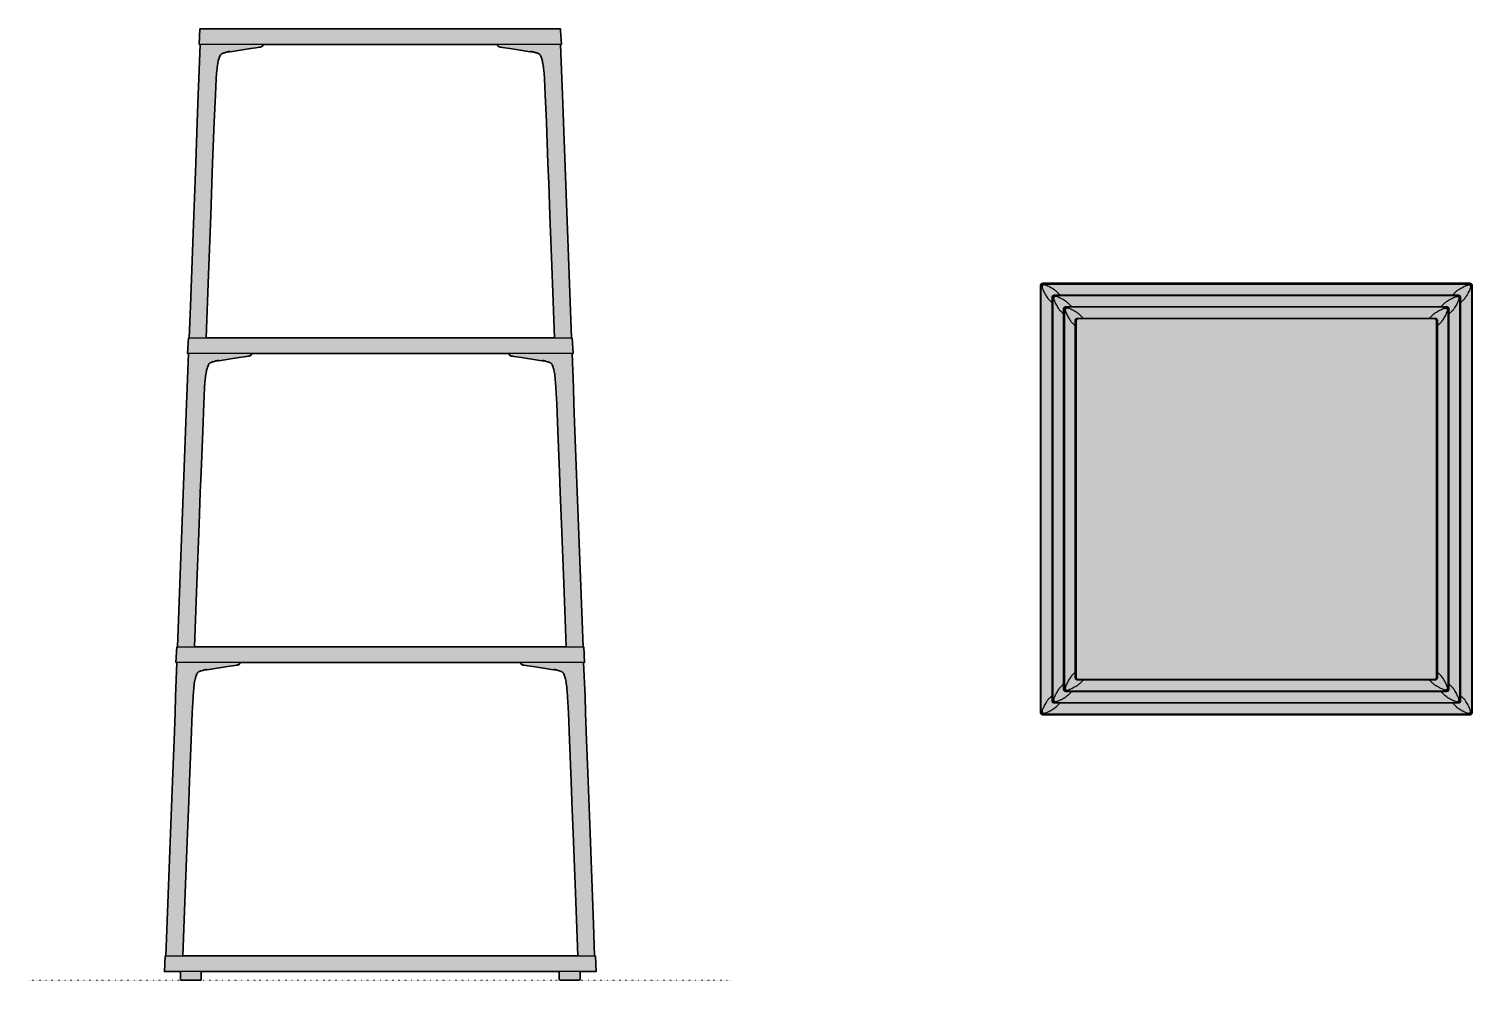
# Model space of a CAD drawing. Header units: millimetres. Extents: x 0 to 1672, y 0 to 1102.
import ezdxf

# ---------------------------------------------------------------- set-up
doc = ezdxf.new("R2010")
doc.units = ezdxf.units.MM
doc.linetypes.add('Dots', pattern=[1, 0, -1])
doc.layers.add('Blocks', color=7, linetype='Continuous')
doc.layers.add('Blocks$Fill', color=7, linetype='Continuous', true_color=0xffffff)
for name, color, linetype, lineweight, true_color in [('Blocks$Inner', 7, 'Continuous', 25, 0x007f00), ('Blocks$Outline', 7, 'Continuous', 35, 0xff3f3f), ('Groud', 7, 'Dots', 25, 0x243775)]:
    doc.layers.add(name, color=color, linetype=linetype, lineweight=lineweight, true_color=true_color)

# ---------------------------------------------------------------- blocks, each defined once
blk = doc.blocks.new('Eiffel Shelf Top')
at = {"layer": 'Blocks$Fill'}
blk.add_hatch(color=256, dxfattribs=at).paths.add_polyline_path([(499.1, 0), (499.1, 247), (499.1, 247.1), (499.1, 247.2), (499, 247.3), (499, 247.3), (499, 247.4), (499, 247.5), (499, 247.6), (499, 247.6), (499, 247.7), (499, 247.8), (498.9, 247.9), (498.9, 247.9), (498.9, 248), (498.9, 248.1), (498.8, 248.1), (498.8, 248.2), (498.8, 248.3), (498.7, 248.3), (498.7, 248.4), (498.7, 248.5), (498.6, 248.5), (498.6, 248.6), (498.6, 248.7), (498.5, 248.7), (498.5, 248.8), (498.4, 248.8), (498.4, 248.9), (498.3, 248.9), (498.3, 249), (498.2, 249.1), (498.2, 249.1), (498.1, 249.2), (498.1, 249.2), (498, 249.3), (498, 249.3), (497.9, 249.3), (497.9, 249.4), (497.8, 249.4), (497.7, 249.5), (497.7, 249.5), (497.6, 249.6), (497.6, 249.6), (497.5, 249.6), (497.4, 249.7), (497.4, 249.7), (497.3, 249.7), (497.2, 249.8), (497.2, 249.8), (497.1, 249.8), (497, 249.8), (497, 249.9), (496.9, 249.9), (496.8, 249.9), (496.8, 249.9), (496.7, 249.9), (496.6, 249.9), (496.5, 250), (496.5, 250), (496.4, 250), (496.3, 250), (496.3, 250), (496.2, 250), (496.1, 250), (2.1, 250), (2, 250), (1.9, 250), (1.8, 250), (1.7, 250), (1.6, 250), (1.5, 250), (1.4, 249.9), (1.4, 249.9), (1.3, 249.9), (1.2, 249.9), (1.1, 249.8), (1, 249.8), (1, 249.8), (0.9, 249.8), (0.8, 249.7), (0.7, 249.7), (0.6, 249.6), (0.5, 249.6), (0.5, 249.5), (0.4, 249.5), (0.3, 249.4), (0.2, 249.4), (0.1, 249.3), (0, 249.2), (0, 249.2), (-0.1, 249.1), (-0.2, 249), (-0.2, 248.9), (-0.3, 248.8), (-0.4, 248.8), (-0.4, 248.7), (-0.5, 248.6), (-0.5, 248.5), (-0.6, 248.4), (-0.6, 248.4), (-0.6, 248.3), (-0.7, 248.2), (-0.7, 248.2), (-0.7, 248.1), (-0.8, 248), (-0.8, 247.9), (-0.8, 247.8), (-0.8, 247.8), (-0.9, 247.7), (-0.9, 247.6), (-0.9, 247.5), (-0.9, 247.5), (-0.9, 247.4), (-0.9, 247.3), (-0.9, 247.2), (-0.9, 247.1), (-0.9, 247), (-0.9, 0), (-0.9, -247.1), (-0.9, -247.1), (-0.9, -247.2), (-0.9, -247.2), (-0.9, -247.3), (-0.9, -247.4), (-0.9, -247.5), (-0.9, -247.6), (-0.9, -247.7), (-0.8, -247.8), (-0.8, -247.9), (-0.8, -248), (-0.7, -248.1), (-0.7, -248.2), (-0.6, -248.3), (-0.6, -248.4), (-0.6, -248.5), (-0.5, -248.5), (-0.5, -248.5), (-0.5, -248.6), (-0.5, -248.6), (-0.4, -248.7), (-0.4, -248.7), (-0.4, -248.8), (-0.3, -248.8), (-0.2, -248.9), (-0.2, -249), (-0.1, -249.1), (0, -249.2), (0, -249.2), (0.1, -249.3), (0.2, -249.4), (0.3, -249.4), (0.4, -249.5), (0.5, -249.5), (0.5, -249.6), (0.6, -249.6), (0.7, -249.7), (0.7, -249.7), (0.8, -249.7), (0.9, -249.8), (1, -249.8), (1, -249.8), (1.1, -249.8), (1.2, -249.9), (1.3, -249.9), (1.4, -249.9), (1.4, -249.9), (1.5, -250), (1.6, -250), (1.7, -250), (1.8, -250), (1.9, -250), (2, -250), (496, -250), (496.1, -250), (496.2, -250), (496.3, -250), (496.3, -250), (496.4, -250), (496.4, -250), (496.5, -250), (496.5, -250), (496.6, -249.9), (496.7, -249.9), (496.7, -249.9), (496.8, -249.9), (496.8, -249.9), (496.9, -249.9), (496.9, -249.9), (497, -249.8), (497.1, -249.8), (497.1, -249.8), (497.2, -249.8), (497.2, -249.8), (497.3, -249.7), (497.4, -249.7), (497.4, -249.7), (497.5, -249.6), (497.6, -249.6), (497.6, -249.6), (497.7, -249.5), (497.7, -249.5), (497.8, -249.4), (497.9, -249.4), (497.9, -249.3), (498, -249.3), (498, -249.3), (498.1, -249.2), (498.1, -249.2), (498.2, -249.1), (498.2, -249.1), (498.3, -249), (498.3, -248.9), (498.4, -248.9), (498.4, -248.8), (498.5, -248.8), (498.5, -248.7), (498.6, -248.7), (498.6, -248.6), (498.6, -248.5), (498.7, -248.5), (498.7, -248.4), (498.7, -248.3), (498.8, -248.3), (498.8, -248.2), (498.8, -248.1), (498.9, -248.1), (498.9, -248), (498.9, -247.9), (498.9, -247.9), (499, -247.8), (499, -247.7), (499, -247.6), (499, -247.6), (499, -247.5), (499, -247.4), (499, -247.3), (499, -247.3), (499.1, -247.2), (499.1, -247.1), (499.1, -247)], flags=0)
at = {"layer": 'Blocks$Inner'}
for points in [[(499.1, 0), (499.1, 247), (499.1, 247.1), (499.1, 247.2), (499, 247.3), (499, 247.3), (499, 247.4), (499, 247.5), (499, 247.6), (499, 247.6), (499, 247.7), (499, 247.8), (498.9, 247.9), (498.9, 247.9), (498.9, 248), (498.9, 248.1), (498.8, 248.1), (498.8, 248.2), (498.8, 248.3), (498.7, 248.3), (498.7, 248.4), (498.7, 248.5), (498.6, 248.5), (498.6, 248.6), (498.6, 248.7), (498.5, 248.7), (498.5, 248.8), (498.4, 248.8), (498.4, 248.9), (498.3, 248.9), (498.3, 249), (498.2, 249.1), (498.2, 249.1), (498.1, 249.2), (498.1, 249.2), (498, 249.3), (498, 249.3), (497.9, 249.3), (497.9, 249.4), (497.8, 249.4), (497.7, 249.5), (497.7, 249.5), (497.6, 249.6), (497.6, 249.6), (497.5, 249.6), (497.4, 249.7), (497.4, 249.7), (497.3, 249.7), (497.2, 249.8), (497.2, 249.8), (497.1, 249.8), (497, 249.8), (497, 249.9), (496.9, 249.9), (496.8, 249.9), (496.8, 249.9), (496.7, 249.9), (496.6, 249.9), (496.5, 250), (496.5, 250), (496.4, 250), (496.3, 250), (496.3, 250), (496.2, 250), (496.1, 250), (2.1, 250), (2, 250), (1.9, 250), (1.8, 250), (1.7, 250), (1.6, 250), (1.5, 250), (1.4, 249.9), (1.4, 249.9), (1.3, 249.9), (1.2, 249.9), (1.1, 249.8), (1, 249.8), (1, 249.8), (0.9, 249.8), (0.8, 249.7), (0.7, 249.7), (0.6, 249.6), (0.5, 249.6), (0.5, 249.5), (0.4, 249.5), (0.3, 249.4), (0.2, 249.4), (0.1, 249.3), (0, 249.2), (0, 249.2), (-0.1, 249.1), (-0.2, 249), (-0.2, 248.9), (-0.3, 248.8), (-0.4, 248.8), (-0.4, 248.7), (-0.5, 248.6), (-0.5, 248.5), (-0.6, 248.4), (-0.6, 248.4), (-0.6, 248.3), (-0.7, 248.2), (-0.7, 248.2), (-0.7, 248.1), (-0.8, 248), (-0.8, 247.9), (-0.8, 247.8), (-0.8, 247.8), (-0.9, 247.7), (-0.9, 247.6), (-0.9, 247.5), (-0.9, 247.5), (-0.9, 247.4), (-0.9, 247.3), (-0.9, 247.2), (-0.9, 247.1), (-0.9, 247), (-0.9, 0), (-0.9, -247.1), (-0.9, -247.1), (-0.9, -247.2), (-0.9, -247.2), (-0.9, -247.3), (-0.9, -247.4), (-0.9, -247.5), (-0.9, -247.6), (-0.9, -247.7), (-0.8, -247.8), (-0.8, -247.9), (-0.8, -248), (-0.7, -248.1), (-0.7, -248.2), (-0.6, -248.3), (-0.6, -248.4), (-0.6, -248.5), (-0.5, -248.5), (-0.5, -248.5), (-0.5, -248.6), (-0.5, -248.6), (-0.4, -248.7), (-0.4, -248.7), (-0.4, -248.8), (-0.3, -248.8), (-0.2, -248.9), (-0.2, -249), (-0.1, -249.1), (0, -249.2), (0, -249.2), (0.1, -249.3), (0.2, -249.4), (0.3, -249.4), (0.4, -249.5), (0.5, -249.5), (0.5, -249.6), (0.6, -249.6), (0.7, -249.7), (0.7, -249.7), (0.8, -249.7), (0.9, -249.8), (1, -249.8), (1, -249.8), (1.1, -249.8), (1.2, -249.9), (1.3, -249.9), (1.4, -249.9), (1.4, -249.9), (1.5, -250), (1.6, -250), (1.7, -250), (1.8, -250), (1.9, -250), (2, -250), (496, -250), (496.1, -250), (496.2, -250), (496.3, -250), (496.3, -250), (496.4, -250), (496.4, -250), (496.5, -250), (496.5, -250), (496.6, -249.9), (496.7, -249.9), (496.7, -249.9), (496.8, -249.9), (496.8, -249.9), (496.9, -249.9), (496.9, -249.9), (497, -249.8), (497.1, -249.8), (497.1, -249.8), (497.2, -249.8), (497.2, -249.8), (497.3, -249.7), (497.4, -249.7), (497.4, -249.7), (497.5, -249.6), (497.6, -249.6), (497.6, -249.6), (497.7, -249.5), (497.7, -249.5), (497.8, -249.4), (497.9, -249.4), (497.9, -249.3), (498, -249.3), (498, -249.3), (498.1, -249.2), (498.1, -249.2), (498.2, -249.1), (498.2, -249.1), (498.3, -249), (498.3, -248.9), (498.4, -248.9), (498.4, -248.8), (498.5, -248.8), (498.5, -248.7), (498.6, -248.7), (498.6, -248.6), (498.6, -248.5), (498.7, -248.5), (498.7, -248.4), (498.7, -248.3), (498.8, -248.3), (498.8, -248.2), (498.8, -248.1), (498.9, -248.1), (498.9, -248), (498.9, -247.9), (498.9, -247.9), (499, -247.8), (499, -247.7), (499, -247.6), (499, -247.6), (499, -247.5), (499, -247.4), (499, -247.3), (499, -247.3), (499.1, -247.2), (499.1, -247.1), (499.1, -247)], [(0, 0), (0, 246.2), (0, 246.2), (0, 246.3), (0, 246.4), (0, 246.5), (0, 246.6), (0.1, 246.6), (0.1, 246.7), (0.1, 246.7), (0.1, 246.8), (0.1, 246.9), (0.1, 246.9), (0.2, 247), (0.2, 247.1), (0.2, 247.1), (0.2, 247.2), (0.3, 247.3), (0.3, 247.3), (0.3, 247.4), (0.4, 247.5), (0.4, 247.5), (0.4, 247.6), (0.5, 247.7), (0.5, 247.7), (0.6, 247.8), (0.6, 247.8), (0.6, 247.9), (0.7, 248), (0.7, 248), (0.8, 248.1), (0.8, 248.1), (0.9, 248.2), (0.9, 248.2), (1, 248.3), (1, 248.3), (1.1, 248.4), (1.2, 248.4), (1.2, 248.5), (1.3, 248.5), (1.3, 248.5), (1.4, 248.6), (1.4, 248.6), (1.5, 248.7), (1.6, 248.7), (1.6, 248.7), (1.7, 248.8), (1.8, 248.8), (1.8, 248.8), (1.9, 248.8), (2, 248.9), (2, 248.9), (2.1, 248.9), (2.2, 248.9), (2.3, 249), (2.3, 249), (2.4, 249), (2.5, 249), (2.5, 249), (2.6, 249), (2.7, 249), (2.8, 249), (2.9, 249.1), (2.9, 249.1), (495.1, 249.1), (495.2, 249.1), (495.3, 249.1), (495.4, 249), (495.5, 249), (495.5, 249), (495.6, 249), (495.7, 249), (495.8, 249), (495.9, 249), (496, 248.9), (496.1, 248.9), (496.1, 248.9), (496.2, 248.8), (496.3, 248.8), (496.4, 248.8), (496.5, 248.7), (496.5, 248.7), (496.6, 248.6), (496.7, 248.6), (496.8, 248.5), (496.9, 248.5), (497, 248.4), (497.1, 248.3), (497.1, 248.3), (497.2, 248.2), (497.3, 248.1), (497.3, 248.1), (497.4, 248), (497.5, 247.9), (497.5, 247.8), (497.6, 247.7), (497.7, 247.6), (497.7, 247.6), (497.7, 247.6), (497.7, 247.5), (497.8, 247.5), (497.8, 247.4), (497.9, 247.3), (497.9, 247.2), (497.9, 247.1), (498, 247), (498, 246.9), (498, 246.8), (498, 246.7), (498.1, 246.6), (498.1, 246.5), (498.1, 246.5), (498.1, 246.4), (498.1, 246.4), (498.1, 246.3), (498.1, 246.3), (498.1, 246.2), (498.1, 246.2), (498.1, 246.1), (498.1, 0), (498.1, -246.1), (498.1, -246.2), (498.1, -246.2), (498.1, -246.3), (498.1, -246.3), (498.1, -246.4), (498.1, -246.4), (498.1, -246.5), (498.1, -246.5), (498.1, -246.6), (498, -246.7), (498, -246.8), (498, -246.9), (498, -247), (497.9, -247.1), (497.9, -247.2), (497.9, -247.3), (497.8, -247.4), (497.8, -247.5), (497.7, -247.5), (497.7, -247.6), (497.7, -247.6), (497.7, -247.6), (497.6, -247.7), (497.5, -247.8), (497.5, -247.9), (497.4, -248), (497.3, -248.1), (497.3, -248.1), (497.2, -248.2), (497.1, -248.3), (497.1, -248.3), (497, -248.4), (496.9, -248.5), (496.8, -248.5), (496.7, -248.6), (496.6, -248.6), (496.5, -248.7), (496.5, -248.7), (496.4, -248.8), (496.3, -248.8), (496.2, -248.8), (496.1, -248.9), (496.1, -248.9), (496, -248.9), (495.9, -249), (495.8, -249), (495.7, -249), (495.6, -249), (495.5, -249), (495.5, -249), (495.4, -249), (495.3, -249.1), (495.2, -249.1), (3, -249.1), (2.9, -249.1), (2.9, -249.1), (2.8, -249), (2.7, -249), (2.6, -249), (2.5, -249), (2.5, -249), (2.4, -249), (2.3, -249), (2.3, -249), (2.2, -248.9), (2.1, -248.9), (2, -248.9), (2, -248.9), (1.9, -248.8), (1.8, -248.8), (1.8, -248.8), (1.7, -248.8), (1.6, -248.7), (1.6, -248.7), (1.5, -248.7), (1.4, -248.6), (1.4, -248.6), (1.3, -248.5), (1.3, -248.5), (1.2, -248.5), (1.2, -248.4), (1.1, -248.4), (1, -248.3), (1, -248.3), (0.9, -248.2), (0.9, -248.2), (0.8, -248.1), (0.8, -248.1), (0.7, -248), (0.7, -248), (0.6, -247.9), (0.6, -247.8), (0.6, -247.8), (0.5, -247.7), (0.5, -247.7), (0.4, -247.6), (0.4, -247.5), (0.4, -247.5), (0.3, -247.4), (0.3, -247.3), (0.3, -247.3), (0.2, -247.2), (0.2, -247.1), (0.2, -247.1), (0.2, -247), (0.1, -246.9), (0.1, -246.9), (0.1, -246.8), (0.1, -246.7), (0.1, -246.7), (0.1, -246.6), (0, -246.6), (0, -246.5), (0, -246.4), (0, -246.3), (0, -246.2), (0, -246.2)], [(485.6, 0), (485.6, -233.6), (485.6, -233.7), (485.6, -233.8), (485.6, -233.9), (485.6, -233.9), (485.6, -234), (485.6, -234.1), (485.6, -234.2), (485.6, -234.2), (485.5, -234.3), (485.5, -234.4), (485.5, -234.4), (485.5, -234.5), (485.5, -234.6), (485.4, -234.7), (485.4, -234.7), (485.4, -234.8), (485.3, -234.9), (485.3, -234.9), (485.3, -235), (485.2, -235.1), (485.2, -235.1), (485.2, -235.2), (485.1, -235.3), (485.1, -235.3), (485, -235.4), (485, -235.4), (484.9, -235.5), (484.9, -235.5), (484.8, -235.6), (484.8, -235.7), (484.7, -235.7), (484.7, -235.8), (484.6, -235.8), (484.6, -235.9), (484.5, -235.9), (484.5, -236), (484.4, -236), (484.3, -236), (484.3, -236.1), (484.2, -236.1), (484.2, -236.2), (484.1, -236.2), (484, -236.2), (484, -236.3), (483.9, -236.3), (483.8, -236.3), (483.7, -236.4), (483.7, -236.4), (483.6, -236.4), (483.5, -236.4), (483.5, -236.5), (483.4, -236.5), (483.3, -236.5), (483.2, -236.5), (483.2, -236.5), (483.1, -236.5), (483, -236.6), (482.9, -236.6), (482.9, -236.6), (482.8, -236.6), (482.7, -236.6), (15.6, -236.6), (15.4, -236.6), (15.3, -236.6), (15.3, -236.6), (15.2, -236.6), (15.1, -236.6), (15, -236.5), (14.9, -236.5), (14.8, -236.5), (14.7, -236.5), (14.7, -236.5), (14.6, -236.4), (14.5, -236.4), (14.4, -236.4), (14.3, -236.3), (14.2, -236.3), (14.1, -236.3), (14.1, -236.2), (14, -236.2), (14, -236.2), (13.9, -236.1), (13.8, -236.1), (13.7, -236), (13.6, -235.9), (13.5, -235.9), (13.5, -235.8), (13.4, -235.7), (13.3, -235.7), (13.2, -235.6), (13.2, -235.5), (13.1, -235.4), (13, -235.3), (13, -235.3), (13, -235.2), (13, -235.2), (12.9, -235.2), (12.9, -235.1), (12.9, -235.1), (12.8, -235), (12.8, -235), (12.8, -234.9), (12.7, -234.8), (12.7, -234.7), (12.7, -234.6), (12.6, -234.5), (12.6, -234.4), (12.6, -234.3), (12.5, -234.2), (12.5, -234.2), (12.5, -234.1), (12.5, -234.1), (12.5, -234), (12.5, -233.9), (12.5, -233.9), (12.5, -233.8), (12.5, -233.7), (12.5, -233.6), (12.5, 0), (12.5, 233.6), (12.5, 233.7), (12.5, 233.8), (12.5, 233.9), (12.5, 233.9), (12.5, 234), (12.5, 234.1), (12.5, 234.1), (12.5, 234.2), (12.5, 234.2), (12.6, 234.3), (12.6, 234.4), (12.6, 234.5), (12.7, 234.6), (12.7, 234.7), (12.7, 234.8), (12.8, 234.9), (12.8, 235), (12.9, 235.1), (12.9, 235.1), (12.9, 235.2), (13, 235.2), (13, 235.2), (13, 235.3), (13.1, 235.4), (13.2, 235.5), (13.2, 235.6), (13.3, 235.7), (13.4, 235.7), (13.5, 235.8), (13.5, 235.9), (13.6, 235.9), (13.7, 236), (13.8, 236.1), (13.9, 236.1), (14, 236.2), (14, 236.2), (14, 236.2), (14.1, 236.2), (14.1, 236.3), (14.2, 236.3), (14.3, 236.3), (14.4, 236.4), (14.5, 236.4), (14.6, 236.4), (14.7, 236.5), (14.7, 236.5), (14.8, 236.5), (14.9, 236.5), (15, 236.5), (15.1, 236.6), (15.2, 236.6), (15.3, 236.6), (15.4, 236.6), (482.5, 236.6), (482.7, 236.6), (482.8, 236.6), (482.9, 236.6), (482.9, 236.6), (483, 236.6), (483.1, 236.5), (483.2, 236.5), (483.2, 236.5), (483.3, 236.5), (483.4, 236.5), (483.5, 236.5), (483.5, 236.4), (483.6, 236.4), (483.7, 236.4), (483.7, 236.4), (483.8, 236.3), (483.9, 236.3), (484, 236.3), (484, 236.2), (484.1, 236.2), (484.2, 236.2), (484.2, 236.1), (484.3, 236.1), (484.3, 236), (484.4, 236), (484.5, 236), (484.5, 235.9), (484.6, 235.9), (484.6, 235.8), (484.7, 235.8), (484.7, 235.7), (484.8, 235.7), (484.8, 235.6), (484.9, 235.5), (484.9, 235.5), (485, 235.4), (485, 235.4), (485.1, 235.3), (485.1, 235.3), (485.2, 235.2), (485.2, 235.1), (485.2, 235.1), (485.3, 235), (485.3, 234.9), (485.3, 234.9), (485.4, 234.8), (485.4, 234.7), (485.4, 234.7), (485.5, 234.6), (485.5, 234.5), (485.5, 234.4), (485.5, 234.4), (485.5, 234.3), (485.6, 234.2), (485.6, 234.2), (485.6, 234.1), (485.6, 234), (485.6, 233.9), (485.6, 233.9), (485.6, 233.8), (485.6, 233.7), (485.6, 233.6)], [(13.4, 0), (13.4, -232.6), (13.4, -232.7), (13.4, -232.8), (13.4, -233), (13.5, -233.1), (13.5, -233.2), (13.5, -233.3), (13.5, -233.3), (13.5, -233.4), (13.5, -233.4), (13.5, -233.5), (13.6, -233.6), (13.6, -233.7), (13.6, -233.8), (13.7, -233.9), (13.7, -233.9), (13.8, -234), (13.8, -234.1), (13.9, -234.2), (13.9, -234.3), (14, -234.4), (14, -234.5), (14.1, -234.6), (14.2, -234.6), (14.3, -234.7), (14.3, -234.8), (14.4, -234.9), (14.5, -234.9), (14.6, -235), (14.6, -235), (14.7, -235.1), (14.8, -235.2), (14.9, -235.2), (15, -235.3), (15.1, -235.3), (15.2, -235.4), (15.2, -235.4), (15.3, -235.4), (15.4, -235.5), (15.5, -235.5), (15.6, -235.5), (15.7, -235.5), (15.8, -235.6), (15.9, -235.6), (16, -235.6), (16.1, -235.6), (16.1, -235.6), (16.2, -235.6), (16.3, -235.6), (481.5, -235.6), (481.8, -235.6), (481.9, -235.6), (481.9, -235.6), (482, -235.6), (482.1, -235.6), (482.2, -235.6), (482.2, -235.6), (482.3, -235.6), (482.4, -235.6), (482.5, -235.5), (482.5, -235.5), (482.6, -235.5), (482.7, -235.5), (482.7, -235.4), (482.8, -235.4), (482.9, -235.4), (482.9, -235.4), (483, -235.3), (483.1, -235.3), (483.1, -235.3), (483.2, -235.2), (483.3, -235.2), (483.3, -235.1), (483.4, -235.1), (483.5, -235.1), (483.5, -235), (483.6, -235), (483.6, -234.9), (483.7, -234.9), (483.7, -234.8), (483.8, -234.8), (483.9, -234.7), (483.9, -234.7), (484, -234.6), (484, -234.5), (484.1, -234.5), (484.1, -234.4), (484.1, -234.4), (484.2, -234.3), (484.2, -234.2), (484.3, -234.2), (484.3, -234.1), (484.3, -234.1), (484.4, -234), (484.4, -233.9), (484.4, -233.9), (484.5, -233.8), (484.5, -233.7), (484.5, -233.6), (484.5, -233.6), (484.6, -233.5), (484.6, -233.4), (484.6, -233.4), (484.6, -233.3), (484.6, -233.2), (484.7, -233.1), (484.7, -233.1), (484.7, -233), (484.7, -232.9), (484.7, -232.8), (484.7, -232.8), (484.7, -232.7), (484.7, 0), (484.7, 232.7), (484.7, 232.8), (484.7, 232.8), (484.7, 232.9), (484.7, 233), (484.7, 233.1), (484.6, 233.2), (484.6, 233.3), (484.6, 233.4), (484.6, 233.4), (484.6, 233.5), (484.5, 233.6), (484.5, 233.7), (484.5, 233.8), (484.4, 233.9), (484.4, 233.9), (484.4, 234), (484.3, 234.1), (484.3, 234.1), (484.3, 234.2), (484.2, 234.3), (484.2, 234.3), (484.1, 234.4), (484.1, 234.4), (484.1, 234.5), (484, 234.5), (484, 234.6), (483.9, 234.6), (483.9, 234.7), (483.8, 234.8), (483.7, 234.8), (483.7, 234.9), (483.6, 234.9), (483.6, 235), (483.5, 235), (483.4, 235.1), (483.4, 235.1), (483.3, 235.1), (483.3, 235.2), (483.2, 235.2), (483.2, 235.3), (483.1, 235.3), (483, 235.3), (483, 235.4), (482.9, 235.4), (482.8, 235.4), (482.7, 235.4), (482.7, 235.5), (482.6, 235.5), (482.5, 235.5), (482.4, 235.6), (482.3, 235.6), (482.3, 235.6), (482.2, 235.6), (482.2, 235.6), (482.1, 235.6), (482, 235.6), (481.9, 235.6), (481.9, 235.6), (481.8, 235.6), (481.6, 235.6), (16.3, 235.6), (16.3, 235.6), (16.2, 235.6), (16.1, 235.6), (16.1, 235.6), (16, 235.6), (15.9, 235.6), (15.8, 235.6), (15.7, 235.5), (15.6, 235.5), (15.5, 235.5), (15.4, 235.5), (15.3, 235.4), (15.2, 235.4), (15.2, 235.4), (15.1, 235.3), (15, 235.3), (14.9, 235.2), (14.8, 235.2), (14.7, 235.1), (14.6, 235), (14.6, 235), (14.5, 234.9), (14.4, 234.9), (14.3, 234.8), (14.3, 234.7), (14.2, 234.6), (14.1, 234.6), (14, 234.5), (14, 234.4), (13.9, 234.3), (13.9, 234.2), (13.8, 234.1), (13.8, 234), (13.7, 233.9), (13.7, 233.9), (13.6, 233.8), (13.6, 233.7), (13.6, 233.6), (13.5, 233.5), (13.5, 233.4), (13.5, 233.4), (13.5, 233.3), (13.5, 233.3), (13.5, 233.2), (13.5, 233.1), (13.4, 233), (13.4, 232.8), (13.4, 232.7), (13.4, 232.7)], [(25.9, 0), (25.9, 220.2), (25.9, 220.3), (25.9, 220.4), (25.9, 220.5), (25.9, 220.6), (25.9, 220.7), (26, 220.8), (26, 220.9), (26, 220.9), (26, 221), (26, 221), (26, 221.1), (26.1, 221.2), (26.1, 221.3), (26.2, 221.4), (26.2, 221.5), (26.2, 221.6), (26.3, 221.6), (26.3, 221.7), (26.4, 221.8), (26.5, 221.9), (26.5, 222), (26.6, 222.1), (26.7, 222.1), (26.7, 222.2), (26.8, 222.3), (26.9, 222.4), (26.9, 222.4), (27, 222.5), (27.1, 222.6), (27.2, 222.6), (27.3, 222.7), (27.4, 222.7), (27.5, 222.8), (27.5, 222.8), (27.6, 222.9), (27.7, 222.9), (27.8, 222.9), (27.9, 223), (27.9, 223), (28, 223), (28.1, 223.1), (28.2, 223.1), (28.3, 223.1), (28.3, 223.1), (28.4, 223.1), (28.5, 223.1), (28.5, 223.1), (28.6, 223.1), (28.7, 223.2), (28.8, 223.2), (28.8, 223.2), (469.2, 223.2), (469.3, 223.2), (469.3, 223.2), (469.4, 223.2), (469.5, 223.1), (469.5, 223.1), (469.6, 223.1), (469.6, 223.1), (469.7, 223.1), (469.7, 223.1), (469.8, 223.1), (469.9, 223.1), (469.9, 223.1), (470, 223.1), (470, 223.1), (470.1, 223), (470.1, 223), (470.2, 223), (470.2, 223), (470.3, 223), (470.3, 222.9), (470.4, 222.9), (470.4, 222.9), (470.5, 222.9), (470.6, 222.8), (470.6, 222.8), (470.7, 222.8), (470.8, 222.7), (470.8, 222.7), (470.9, 222.6), (471, 222.6), (471, 222.6), (471.1, 222.5), (471.1, 222.5), (471.2, 222.4), (471.3, 222.4), (471.3, 222.3), (471.4, 222.3), (471.4, 222.2), (471.5, 222.1), (471.5, 222.1), (471.6, 222), (471.6, 222), (471.7, 221.9), (471.7, 221.8), (471.7, 221.8), (471.8, 221.7), (471.8, 221.7), (471.8, 221.6), (471.9, 221.5), (471.9, 221.5), (471.9, 221.4), (472, 221.4), (472, 221.3), (472, 221.2), (472, 221.1), (472.1, 221.1), (472.1, 221), (472.1, 220.9), (472.1, 220.9), (472.1, 220.8), (472.2, 220.7), (472.2, 220.6), (472.2, 220.6), (472.2, 220.5), (472.2, 220.4), (472.2, 220.3), (472.2, 220.3), (472.2, 220.2), (472.2, 0), (472.2, -220.2), (472.2, -220.3), (472.2, -220.3), (472.2, -220.4), (472.2, -220.5), (472.2, -220.6), (472.2, -220.6), (472.2, -220.7), (472.1, -220.8), (472.1, -220.9), (472.1, -220.9), (472.1, -221), (472.1, -221.1), (472, -221.1), (472, -221.2), (472, -221.3), (472, -221.4), (471.9, -221.4), (471.9, -221.5), (471.9, -221.5), (471.8, -221.6), (471.8, -221.7), (471.8, -221.7), (471.7, -221.8), (471.7, -221.8), (471.7, -221.9), (471.6, -222), (471.6, -222), (471.5, -222.1), (471.5, -222.1), (471.4, -222.2), (471.4, -222.3), (471.3, -222.3), (471.3, -222.4), (471.2, -222.4), (471.1, -222.5), (471.1, -222.5), (471, -222.6), (471, -222.6), (470.9, -222.6), (470.8, -222.7), (470.8, -222.7), (470.7, -222.8), (470.6, -222.8), (470.6, -222.8), (470.5, -222.9), (470.5, -222.9), (470.4, -222.9), (470.3, -222.9), (470.3, -223), (470.2, -223), (470.2, -223), (470.1, -223), (470.1, -223), (470, -223.1), (470, -223.1), (469.9, -223.1), (469.9, -223.1), (469.8, -223.1), (469.7, -223.1), (469.7, -223.1), (469.6, -223.1), (469.6, -223.1), (469.5, -223.1), (469.5, -223.1), (469.4, -223.2), (469.3, -223.2), (469.3, -223.2), (28.9, -223.2), (28.8, -223.2), (28.7, -223.2), (28.6, -223.1), (28.6, -223.1), (28.5, -223.1), (28.4, -223.1), (28.3, -223.1), (28.2, -223.1), (28.1, -223.1), (28, -223), (27.9, -223), (27.9, -223), (27.8, -222.9), (27.7, -222.9), (27.6, -222.9), (27.5, -222.8), (27.5, -222.8), (27.4, -222.7), (27.3, -222.7), (27.2, -222.6), (27.1, -222.6), (27, -222.5), (26.9, -222.4), (26.9, -222.4), (26.8, -222.3), (26.7, -222.2), (26.7, -222.1), (26.6, -222.1), (26.5, -222), (26.5, -221.9), (26.4, -221.8), (26.3, -221.7), (26.3, -221.6), (26.2, -221.6), (26.2, -221.5), (26.2, -221.4), (26.1, -221.3), (26.1, -221.2), (26, -221.1), (26, -221), (26, -220.9), (26, -220.9), (26, -220.8), (25.9, -220.7), (25.9, -220.7), (25.9, -220.6), (25.9, -220.5), (25.9, -220.5), (25.9, -220.4), (25.9, -220.3), (25.9, -220.2)], [(471.3, 0), (471.3, 219.2), (471.3, 219.3), (471.3, 219.4), (471.3, 219.5), (471.2, 219.6), (471.2, 219.7), (471.2, 219.8), (471.2, 219.9), (471.2, 220), (471.2, 220), (471.1, 220.1), (471.1, 220.2), (471.1, 220.3), (471, 220.4), (471, 220.5), (470.9, 220.6), (470.9, 220.7), (470.8, 220.8), (470.8, 220.9), (470.7, 221), (470.6, 221), (470.6, 221.1), (470.5, 221.2), (470.4, 221.3), (470.4, 221.4), (470.3, 221.4), (470.2, 221.5), (470.1, 221.6), (470.1, 221.6), (470, 221.7), (469.9, 221.7), (469.8, 221.8), (469.7, 221.8), (469.6, 221.9), (469.5, 221.9), (469.5, 222), (469.4, 222), (469.3, 222), (469.2, 222.1), (469.1, 222.1), (469.1, 222.1), (469, 222.1), (468.9, 222.1), (468.9, 222.2), (468.8, 222.2), (468.8, 222.2), (468.7, 222.2), (468.6, 222.2), (468.6, 222.2), (468.5, 222.2), (468.5, 222.2), (468.4, 222.2), (468.3, 222.2), (29.9, 222.2), (29.8, 222.2), (29.7, 222.2), (29.6, 222.2), (29.5, 222.2), (29.5, 222.2), (29.4, 222.2), (29.4, 222.2), (29.3, 222.2), (29.2, 222.2), (29.2, 222.1), (29.1, 222.1), (29.1, 222.1), (29, 222.1), (29, 222.1), (28.9, 222.1), (28.8, 222), (28.8, 222), (28.7, 222), (28.7, 222), (28.6, 221.9), (28.5, 221.9), (28.5, 221.9), (28.4, 221.8), (28.3, 221.8), (28.3, 221.8), (28.2, 221.7), (28.1, 221.7), (28.1, 221.6), (28, 221.6), (28, 221.6), (27.9, 221.5), (27.9, 221.5), (27.8, 221.4), (27.8, 221.4), (27.7, 221.3), (27.6, 221.3), (27.6, 221.2), (27.6, 221.2), (27.5, 221.1), (27.5, 221), (27.4, 221), (27.4, 220.9), (27.3, 220.9), (27.3, 220.8), (27.3, 220.7), (27.2, 220.7), (27.2, 220.6), (27.2, 220.5), (27.1, 220.5), (27.1, 220.4), (27.1, 220.3), (27, 220.3), (27, 220.2), (27, 220.1), (27, 220.1), (26.9, 220), (26.9, 219.9), (26.9, 219.8), (26.9, 219.8), (26.9, 219.7), (26.9, 219.6), (26.9, 219.6), (26.9, 219.5), (26.8, 219.4), (26.8, 219.3), (26.8, 219.3), (26.8, 0), (26.8, -219.3), (26.8, -219.4), (26.9, -219.5), (26.9, -219.6), (26.9, -219.6), (26.9, -219.7), (26.9, -219.8), (26.9, -219.8), (26.9, -219.9), (26.9, -220), (27, -220), (27, -220.1), (27, -220.2), (27, -220.2), (27, -220.3), (27.1, -220.4), (27.1, -220.4), (27.1, -220.5), (27.2, -220.5), (27.2, -220.6), (27.2, -220.7), (27.3, -220.7), (27.3, -220.8), (27.3, -220.8), (27.4, -220.9), (27.4, -221), (27.4, -221), (27.5, -221.1), (27.5, -221.1), (27.6, -221.2), (27.6, -221.3), (27.7, -221.3), (27.8, -221.4), (27.8, -221.4), (27.9, -221.5), (27.9, -221.5), (28, -221.6), (28, -221.6), (28.1, -221.6), (28.1, -221.7), (28.2, -221.7), (28.3, -221.8), (28.3, -221.8), (28.4, -221.8), (28.4, -221.9), (28.5, -221.9), (28.6, -221.9), (28.7, -222), (28.7, -222), (28.8, -222), (28.9, -222.1), (29, -222.1), (29, -222.1), (29.1, -222.1), (29.2, -222.1), (29.3, -222.2), (29.3, -222.2), (29.4, -222.2), (29.5, -222.2), (29.6, -222.2), (29.7, -222.2), (29.8, -222.2), (468.3, -222.2), (468.3, -222.2), (468.4, -222.2), (468.5, -222.2), (468.5, -222.2), (468.6, -222.2), (468.6, -222.2), (468.7, -222.2), (468.8, -222.2), (468.8, -222.2), (468.9, -222.2), (468.9, -222.1), (469, -222.1), (469.1, -222.1), (469.1, -222.1), (469.2, -222.1), (469.3, -222), (469.4, -222), (469.5, -222), (469.5, -221.9), (469.6, -221.9), (469.7, -221.8), (469.8, -221.8), (469.9, -221.7), (470, -221.7), (470.1, -221.6), (470.1, -221.6), (470.2, -221.5), (470.3, -221.4), (470.4, -221.4), (470.4, -221.3), (470.5, -221.2), (470.6, -221.1), (470.6, -221), (470.7, -221), (470.8, -220.9), (470.8, -220.8), (470.9, -220.7), (470.9, -220.6), (471, -220.5), (471, -220.4), (471.1, -220.3), (471.1, -220.2), (471.1, -220.1), (471.2, -220), (471.2, -219.9), (471.2, -219.8), (471.2, -219.7), (471.2, -219.6), (471.3, -219.5), (471.3, -219.4), (471.3, -219.3), (471.3, -219.2)], [(458.8, 0), (458.8, -206.8), (458.8, -206.9), (458.8, -207), (458.8, -207), (458.8, -207.1), (458.8, -207.2), (458.7, -207.3), (458.7, -207.4), (458.7, -207.4), (458.7, -207.5), (458.7, -207.6), (458.6, -207.7), (458.6, -207.7), (458.6, -207.8), (458.6, -207.9), (458.5, -208), (458.5, -208), (458.5, -208.1), (458.4, -208.2), (458.4, -208.2), (458.4, -208.3), (458.3, -208.4), (458.3, -208.4), (458.2, -208.5), (458.2, -208.6), (458.1, -208.6), (458.1, -208.7), (458, -208.7), (458, -208.8), (457.9, -208.9), (457.9, -208.9), (457.8, -209), (457.7, -209), (457.7, -209.1), (457.6, -209.1), (457.6, -209.2), (457.5, -209.2), (457.4, -209.3), (457.4, -209.3), (457.3, -209.3), (457.2, -209.4), (457.1, -209.4), (457.1, -209.5), (457, -209.5), (456.9, -209.5), (456.9, -209.5), (456.8, -209.6), (456.7, -209.6), (456.6, -209.6), (456.6, -209.6), (456.5, -209.7), (456.4, -209.7), (456.4, -209.7), (456.3, -209.7), (456.2, -209.7), (456.1, -209.7), (456.1, -209.7), (456, -209.7), (456, -209.7), (455.9, -209.7), (455.9, -209.7), (42.3, -209.7), (42.2, -209.7), (42.1, -209.7), (42.1, -209.7), (42, -209.7), (41.9, -209.7), (41.8, -209.7), (41.7, -209.7), (41.6, -209.7), (41.5, -209.6), (41.4, -209.6), (41.4, -209.6), (41.3, -209.6), (41.2, -209.5), (41.1, -209.5), (41, -209.4), (41, -209.4), (40.9, -209.4), (40.8, -209.3), (40.7, -209.3), (40.6, -209.2), (40.5, -209.1), (40.4, -209.1), (40.4, -209), (40.3, -208.9), (40.2, -208.9), (40.1, -208.8), (40.1, -208.7), (40, -208.6), (39.9, -208.6), (39.9, -208.5), (39.8, -208.4), (39.8, -208.3), (39.7, -208.2), (39.7, -208.1), (39.6, -208), (39.6, -208), (39.5, -207.9), (39.5, -207.8), (39.5, -207.7), (39.4, -207.6), (39.4, -207.5), (39.4, -207.4), (39.4, -207.3), (39.3, -207.2), (39.3, -207.1), (39.3, -207), (39.3, -206.9), (39.3, -206.8), (39.3, 0), (39.3, 206.8), (39.3, 206.9), (39.3, 207), (39.3, 207), (39.3, 207.1), (39.4, 207.2), (39.4, 207.3), (39.4, 207.4), (39.4, 207.4), (39.4, 207.5), (39.4, 207.6), (39.5, 207.7), (39.5, 207.7), (39.5, 207.8), (39.5, 207.9), (39.6, 208), (39.6, 208), (39.6, 208.1), (39.7, 208.2), (39.7, 208.2), (39.8, 208.3), (39.8, 208.4), (39.8, 208.4), (39.9, 208.5), (39.9, 208.6), (40, 208.6), (40, 208.7), (40.1, 208.7), (40.1, 208.8), (40.2, 208.9), (40.3, 208.9), (40.3, 209), (40.4, 209), (40.4, 209.1), (40.5, 209.1), (40.6, 209.2), (40.6, 209.2), (40.7, 209.3), (40.8, 209.3), (40.8, 209.3), (40.9, 209.4), (41, 209.4), (41, 209.5), (41.1, 209.5), (41.2, 209.5), (41.3, 209.5), (41.3, 209.6), (41.4, 209.6), (41.5, 209.6), (41.6, 209.6), (41.6, 209.7), (41.7, 209.7), (41.8, 209.7), (41.8, 209.7), (41.9, 209.7), (42, 209.7), (42, 209.7), (42.1, 209.7), (42.2, 209.7), (42.2, 209.7), (42.3, 209.7), (455.8, 209.7), (455.9, 209.7), (456, 209.7), (456.1, 209.7), (456.2, 209.7), (456.2, 209.7), (456.3, 209.7), (456.4, 209.7), (456.5, 209.7), (456.6, 209.6), (456.7, 209.6), (456.8, 209.6), (456.8, 209.6), (456.9, 209.5), (457, 209.5), (457.1, 209.4), (457.2, 209.4), (457.2, 209.4), (457.3, 209.3), (457.4, 209.3), (457.5, 209.2), (457.6, 209.1), (457.7, 209.1), (457.8, 209), (457.8, 208.9), (457.9, 208.9), (458, 208.8), (458, 208.7), (458.1, 208.6), (458.2, 208.6), (458.2, 208.5), (458.3, 208.4), (458.3, 208.3), (458.4, 208.2), (458.4, 208.1), (458.5, 208), (458.5, 208), (458.6, 207.9), (458.6, 207.8), (458.6, 207.7), (458.7, 207.6), (458.7, 207.5), (458.7, 207.4), (458.7, 207.3), (458.8, 207.2), (458.8, 207.1), (458.8, 207), (458.8, 206.9), (458.8, 206.8)], [(40.3, 0), (40.3, -205.9), (40.3, -206), (40.3, -206.1), (40.3, -206.2), (40.3, -206.2), (40.3, -206.3), (40.3, -206.4), (40.3, -206.5), (40.3, -206.5), (40.4, -206.6), (40.4, -206.6), (40.4, -206.7), (40.4, -206.8), (40.4, -206.8), (40.5, -206.9), (40.5, -207), (40.5, -207.1), (40.6, -207.1), (40.6, -207.2), (40.6, -207.2), (40.7, -207.3), (40.7, -207.3), (40.7, -207.4), (40.8, -207.5), (40.8, -207.5), (40.9, -207.6), (40.9, -207.7), (40.9, -207.7), (41, -207.8), (41.1, -207.8), (41.1, -207.9), (41.2, -207.9), (41.2, -208), (41.3, -208), (41.3, -208.1), (41.4, -208.1), (41.4, -208.2), (41.5, -208.2), (41.6, -208.3), (41.6, -208.3), (41.7, -208.3), (41.7, -208.4), (41.8, -208.4), (41.9, -208.5), (41.9, -208.5), (42, -208.5), (42.1, -208.6), (42.2, -208.6), (42.2, -208.6), (42.3, -208.6), (42.3, -208.6), (42.4, -208.7), (42.4, -208.7), (42.5, -208.7), (42.5, -208.7), (42.6, -208.7), (42.6, -208.7), (42.7, -208.7), (42.8, -208.8), (42.8, -208.8), (42.9, -208.8), (42.9, -208.8), (43, -208.8), (43, -208.8), (43.1, -208.8), (43.2, -208.8), (43.2, -208.8), (454.8, -208.8), (454.9, -208.8), (455, -208.8), (455.1, -208.8), (455.2, -208.8), (455.3, -208.8), (455.4, -208.8), (455.5, -208.7), (455.5, -208.7), (455.6, -208.7), (455.7, -208.7), (455.8, -208.6), (455.9, -208.6), (455.9, -208.6), (456, -208.6), (456.1, -208.5), (456.2, -208.5), (456.3, -208.4), (456.4, -208.4), (456.4, -208.3), (456.5, -208.3), (456.6, -208.2), (456.7, -208.2), (456.8, -208.1), (456.9, -208), (456.9, -208), (456.9, -208), (457, -207.9), (457, -207.9), (457, -207.8), (457.1, -207.8), (457.1, -207.8), (457.2, -207.7), (457.2, -207.7), (457.2, -207.6), (457.3, -207.6), (457.3, -207.6), (457.3, -207.5), (457.3, -207.5), (457.4, -207.4), (457.4, -207.4), (457.4, -207.3), (457.5, -207.2), (457.5, -207.1), (457.6, -207.1), (457.6, -207), (457.6, -206.9), (457.7, -206.8), (457.7, -206.7), (457.7, -206.7), (457.7, -206.6), (457.8, -206.5), (457.8, -206.5), (457.8, -206.4), (457.8, -206.4), (457.8, -206.3), (457.8, -206.3), (457.8, -206.2), (457.8, -206.2), (457.8, -206.1), (457.8, -206), (457.8, -206), (457.8, -205.9), (457.9, -205.9), (457.9, 0), (457.9, 205.9), (457.8, 206), (457.8, 206.1), (457.8, 206.2), (457.8, 206.2), (457.8, 206.3), (457.8, 206.4), (457.8, 206.5), (457.8, 206.5), (457.8, 206.6), (457.7, 206.6), (457.7, 206.7), (457.7, 206.8), (457.7, 206.8), (457.6, 206.9), (457.6, 207), (457.6, 207.1), (457.5, 207.1), (457.5, 207.2), (457.5, 207.2), (457.5, 207.3), (457.4, 207.3), (457.4, 207.4), (457.3, 207.5), (457.3, 207.5), (457.2, 207.6), (457.2, 207.7), (457.2, 207.7), (457.1, 207.8), (457.1, 207.8), (457, 207.9), (456.9, 207.9), (456.9, 208), (456.8, 208), (456.8, 208.1), (456.7, 208.1), (456.7, 208.2), (456.6, 208.2), (456.6, 208.3), (456.5, 208.3), (456.4, 208.3), (456.4, 208.4), (456.3, 208.4), (456.2, 208.5), (456.2, 208.5), (456.1, 208.5), (456, 208.6), (456, 208.6), (455.9, 208.6), (455.9, 208.6), (455.8, 208.6), (455.7, 208.7), (455.7, 208.7), (455.6, 208.7), (455.6, 208.7), (455.5, 208.7), (455.5, 208.7), (455.4, 208.7), (455.4, 208.8), (455.3, 208.8), (455.2, 208.8), (455.2, 208.8), (455.1, 208.8), (455.1, 208.8), (455, 208.8), (454.9, 208.8), (454.9, 208.8), (43.3, 208.8), (43.2, 208.8), (43.1, 208.8), (43, 208.8), (42.9, 208.8), (42.8, 208.8), (42.7, 208.8), (42.7, 208.7), (42.6, 208.7), (42.5, 208.7), (42.4, 208.7), (42.3, 208.6), (42.2, 208.6), (42.2, 208.6), (42.1, 208.6), (42, 208.5), (41.9, 208.5), (41.8, 208.4), (41.8, 208.4), (41.7, 208.3), (41.6, 208.3), (41.5, 208.2), (41.4, 208.2), (41.3, 208.1), (41.3, 208), (41.2, 208), (41.2, 208), (41.1, 207.9), (41.1, 207.9), (41.1, 207.8), (41, 207.8), (41, 207.8), (41, 207.7), (40.9, 207.7), (40.9, 207.6), (40.9, 207.6), (40.8, 207.6), (40.8, 207.5), (40.8, 207.5), (40.7, 207.4), (40.7, 207.4), (40.7, 207.3), (40.6, 207.2), (40.6, 207.1), (40.5, 207.1), (40.5, 207), (40.5, 206.9), (40.4, 206.8), (40.4, 206.7), (40.4, 206.7), (40.4, 206.6), (40.4, 206.5), (40.3, 206.5), (40.3, 206.4), (40.3, 206.4), (40.3, 206.3), (40.3, 206.3), (40.3, 206.2), (40.3, 206.2), (40.3, 206.1), (40.3, 206), (40.3, 206), (40.3, 205.9), (40.3, 205.9)]]:
    blk.add_lwpolyline(points, close=True, dxfattribs=at)
for points in [[(21.6, 236.6), (17.7, 240.4), (17.4, 240.7), (17.1, 240.9), (16.7, 241.3), (16.3, 241.6), (15.9, 241.9), (15.4, 242.2), (14.5, 242.8), (13.4, 243.5), (12.3, 244.2), (11.1, 244.9), (9.9, 245.5), (8.6, 246.2), (7.3, 246.8), (6.2, 247.3), (5.7, 247.5), (5.2, 247.7), (4.8, 247.8), (4.6, 247.9), (4.4, 247.9), (4.3, 248), (4.1, 248), (4, 248.1), (3.8, 248.1), (3.7, 248.1), (3.5, 248.1), (3.5, 248.2), (3.4, 248.2), (3.3, 248.2), (3.3, 248.2), (3.2, 248.2), (3.2, 248.2), (3.1, 248.2), (3.1, 248.2), (3, 248.2), (2.9, 248.2), (2.9, 248.2), (2.8, 248.1), (2.7, 248.1), (2.5, 248), (2.4, 248), (2.3, 247.9), (2.1, 247.9), (2, 247.8), (1.9, 247.7), (1.8, 247.7), (1.7, 247.6), (1.7, 247.5), (1.5, 247.4), (1.5, 247.3), (1.4, 247.3), (1.4, 247.2), (1.3, 247.1), (1.3, 247.1), (1.2, 247), (1.2, 247), (1.2, 247), (1.1, 247), (1.1, 246.9), (1.1, 246.9), (1.1, 246.9), (1.1, 246.8), (1, 246.8), (1, 246.8), (1, 246.7), (1, 246.7), (1, 246.7), (1, 246.6), (1, 246.6), (0.9, 246.5), (0.9, 246.5), (0.9, 246.5), (0.9, 246.4), (0.9, 246.4), (0.9, 246.3), (0.9, 246.3), (0.9, 246.3), (0.9, 246.2), (0.9, 246.2), (0.9, 246.1), (0.9, 246.1), (0.9, 246), (0.9, 245.9), (0.9, 245.9), (0.9, 245.8), (0.9, 245.8), (0.9, 245.7), (0.9, 245.6), (0.9, 245.6), (0.9, 245.5), (0.9, 245.4), (1, 245.3), (1, 245.1), (1, 244.9), (1.1, 244.8), (1.1, 244.6), (1.2, 244.4), (1.2, 244.2), (1.4, 243.9), (1.6, 243.4), (1.8, 242.9), (2.3, 241.8), (2.9, 240.5), (3.5, 239.2), (4.2, 238), (4.9, 236.7), (5.6, 235.6), (6.2, 234.5), (6.9, 233.6), (7.2, 233.2), (7.5, 232.7), (7.8, 232.3), (8.1, 231.9), (8.4, 231.6), (8.7, 231.3), (12.5, 227.5)], [(35, 223.2), (31.2, 227), (30.8, 227.2), (30.5, 227.5), (30.1, 227.8), (29.7, 228.1), (29.3, 228.5), (28.9, 228.8), (28, 229.4), (26.9, 230.1), (25.8, 230.7), (24.5, 231.4), (23.3, 232.1), (22, 232.7), (20.7, 233.4), (19.6, 233.9), (19.1, 234.1), (18.6, 234.3), (18.2, 234.4), (18, 234.5), (17.9, 234.5), (17.7, 234.6), (17.5, 234.6), (17.4, 234.6), (17.2, 234.7), (17.1, 234.7), (17, 234.7), (16.9, 234.7), (16.8, 234.7), (16.8, 234.7), (16.7, 234.7), (16.6, 234.8), (16.6, 234.8), (16.5, 234.8), (16.5, 234.7), (16.4, 234.7), (16.4, 234.7), (16.3, 234.7), (16.2, 234.7), (16.2, 234.7), (16.2, 234.7), (16.1, 234.7), (16.1, 234.7), (16, 234.7), (16, 234.7), (15.9, 234.7), (15.9, 234.7), (15.8, 234.6), (15.8, 234.6), (15.8, 234.6), (15.7, 234.6), (15.7, 234.6), (15.6, 234.5), (15.6, 234.5), (15.6, 234.5), (15.5, 234.5), (15.5, 234.4), (15.4, 234.4), (15.4, 234.4), (15.3, 234.3), (15.2, 234.3), (15.2, 234.2), (15.1, 234.1), (14.9, 234), (14.9, 233.9), (14.8, 233.8), (14.8, 233.8), (14.7, 233.7), (14.7, 233.7), (14.6, 233.6), (14.6, 233.6), (14.6, 233.5), (14.5, 233.5), (14.5, 233.4), (14.5, 233.4), (14.5, 233.3), (14.5, 233.3), (14.4, 233.2), (14.4, 233.2), (14.4, 233.1), (14.4, 233.1), (14.4, 233), (14.4, 233), (14.3, 232.9), (14.3, 232.9), (14.3, 232.8), (14.3, 232.8), (14.3, 232.7), (14.3, 232.6), (14.3, 232.6), (14.3, 232.5), (14.3, 232.5), (14.3, 232.4), (14.3, 232.4), (14.3, 232.3), (14.3, 232.2), (14.3, 232.2), (14.3, 232.1), (14.4, 232), (14.4, 231.8), (14.4, 231.7), (14.4, 231.5), (14.5, 231.4), (14.5, 231.2), (14.6, 231), (14.7, 230.8), (14.8, 230.4), (15, 229.9), (15.2, 229.5), (15.7, 228.3), (16.3, 227.1), (17, 225.8), (17.6, 224.5), (18.3, 223.3), (19, 222.2), (19.7, 221.1), (20.3, 220.2), (20.6, 219.8), (20.9, 219.3), (21.2, 218.9), (21.5, 218.5), (21.8, 218.2), (22.1, 217.9), (25.9, 214.1)], [(463.1, 223.2), (467, 227), (467.3, 227.2), (467.6, 227.5), (468, 227.8), (468.4, 228.1), (468.8, 228.5), (469.3, 228.8), (470.2, 229.4), (471.2, 230.1), (472.4, 230.7), (473.6, 231.4), (474.8, 232.1), (476.1, 232.7), (477.4, 233.4), (478.5, 233.9), (479, 234.1), (479.5, 234.3), (479.9, 234.4), (480.1, 234.5), (480.3, 234.5), (480.4, 234.6), (480.6, 234.6), (480.7, 234.6), (480.9, 234.7), (481, 234.7), (481.2, 234.7), (481.2, 234.7), (481.3, 234.7), (481.3, 234.7), (481.4, 234.7), (481.5, 234.8), (481.5, 234.8), (481.6, 234.8), (481.6, 234.7), (481.7, 234.7), (481.8, 234.7), (481.8, 234.7), (481.9, 234.7), (482.7, 234.4), (482.8, 234.3), (482.9, 234.3), (482.9, 234.2), (483, 234.1), (483.2, 234), (483.2, 233.9), (483.3, 233.8), (483.3, 233.8), (483.4, 233.7), (483.4, 233.7), (483.5, 233.6), (483.5, 233.5), (483.6, 233.4), (483.6, 233.3), (483.6, 233.2), (483.7, 233.2), (483.7, 233.1), (483.7, 233), (483.8, 232.9), (483.8, 232.8), (483.8, 232.8), (483.8, 232.7), (483.8, 232.6), (483.8, 232.6), (483.8, 232.5), (483.8, 232.5), (483.8, 232.4), (483.8, 232.4), (483.8, 232.3), (483.8, 232.2), (483.8, 232.2), (483.8, 232.1), (483.8, 232), (483.7, 231.8), (483.7, 231.7), (483.7, 231.5), (483.6, 231.4), (483.6, 231.2), (483.5, 231), (483.4, 230.8), (483.3, 230.4), (483.1, 229.9), (482.9, 229.5), (482.4, 228.3), (481.8, 227.1), (481.2, 225.8), (480.5, 224.5), (479.8, 223.3), (479.1, 222.2), (478.5, 221.1), (477.8, 220.2), (477.5, 219.8), (477.2, 219.3), (476.9, 218.9), (476.6, 218.5), (476.3, 218.2), (476, 217.9), (472.2, 214.1)], [(476.6, 236.6), (480.4, 240.4), (480.7, 240.7), (481, 240.9), (481.4, 241.3), (481.8, 241.6), (482.2, 241.9), (482.7, 242.2), (483.6, 242.8), (484.7, 243.5), (485.8, 244.2), (487, 244.9), (488.3, 245.5), (489.5, 246.2), (490.8, 246.8), (491.9, 247.3), (492.4, 247.5), (492.9, 247.7), (493.3, 247.8), (493.5, 247.9), (493.7, 247.9), (493.8, 248), (494, 248), (494.2, 248.1), (494.3, 248.1), (494.4, 248.1), (494.6, 248.1), (494.6, 248.2), (494.7, 248.2), (494.8, 248.2), (494.8, 248.2), (494.9, 248.2), (494.9, 248.2), (495, 248.2), (495.1, 248.2), (495.1, 248.2), (495.2, 248.2), (495.2, 248.2), (495.3, 248.1), (495.4, 248.1), (495.6, 248), (495.7, 248), (495.9, 247.9), (496, 247.9), (496.1, 247.8), (496.2, 247.7), (496.3, 247.7), (496.4, 247.6), (496.4, 247.5), (496.6, 247.4), (496.6, 247.3), (496.7, 247.3), (496.8, 247.2), (496.8, 247.1), (496.9, 247.1), (496.9, 246.9), (497, 246.8), (497.1, 246.7), (497.1, 246.5), (497.2, 246.4), (497.2, 246.2), (497.2, 246.2), (497.2, 246.1), (497.2, 246.1), (497.2, 246), (497.2, 245.9), (497.2, 245.9), (497.2, 245.8), (497.2, 245.8), (497.2, 245.7), (497.2, 245.6), (497.2, 245.6), (497.2, 245.5), (497.2, 245.4), (497.2, 245.3), (497.1, 245.1), (497.1, 244.9), (497, 244.8), (497, 244.6), (496.9, 244.4), (496.9, 244.2), (496.7, 243.9), (496.5, 243.4), (496.3, 242.9), (495.8, 241.8), (495.2, 240.5), (494.6, 239.2), (493.9, 238), (493.2, 236.7), (492.6, 235.6), (491.9, 234.5), (491.3, 233.6), (490.9, 233.2), (490.6, 232.7), (490.3, 232.3), (490, 231.9), (489.7, 231.6), (489.4, 231.3), (485.6, 227.5)], [(48.4, 209.7), (44.6, 213.5), (44.3, 213.8), (43.9, 214.1), (43.6, 214.4), (43.1, 214.7), (42.7, 215.1), (42.3, 215.4), (41.4, 216), (40.3, 216.7), (39.2, 217.3), (37.9, 218), (36.7, 218.7), (35.4, 219.3), (34.1, 219.9), (33, 220.4), (32.5, 220.6), (32, 220.8), (31.7, 221), (31.5, 221), (31.3, 221.1), (31.1, 221.1), (31, 221.2), (30.8, 221.2), (30.6, 221.3), (30.5, 221.3), (30.4, 221.3), (30.3, 221.3), (30.2, 221.3), (30.2, 221.3), (30.1, 221.3), (30.1, 221.3), (30, 221.3), (29.9, 221.3), (29.9, 221.3), (29.8, 221.3), (29.8, 221.3), (29.7, 221.3), (29.7, 221.3), (29.6, 221.3), (29.5, 221.3), (29.4, 221.2), (29.3, 221.2), (29.3, 221.2), (29.2, 221.2), (29.1, 221.1), (29, 221.1), (29, 221), (28.9, 221), (28.8, 221), (28.7, 220.9), (28.7, 220.8), (28.6, 220.8), (28.5, 220.7), (28.4, 220.5), (28.3, 220.5), (28.3, 220.4), (28.2, 220.4), (28.1, 220.3), (28.1, 220.2), (28, 220.2), (28, 220.1), (28, 220), (27.9, 219.9), (27.9, 219.9), (27.9, 219.8), (27.8, 219.7), (27.8, 219.6), (27.8, 219.6), (27.8, 219.5), (27.8, 219.4), (27.7, 219.3), (27.7, 219.3), (27.7, 219.2), (27.7, 219.2), (27.7, 219.1), (27.7, 219), (27.7, 219), (27.7, 218.9), (27.7, 218.9), (27.7, 218.8), (27.7, 218.7), (27.8, 218.7), (27.8, 218.5), (27.8, 218.4), (27.8, 218.3), (27.9, 218.1), (27.9, 217.9), (28, 217.8), (28, 217.6), (28.1, 217.4), (28.2, 217), (28.4, 216.5), (28.6, 216), (29.1, 214.9), (29.7, 213.6), (30.4, 212.4), (31, 211.1), (31.7, 209.9), (32.4, 208.8), (33.1, 207.7), (33.7, 206.8), (34, 206.3), (34.3, 205.9), (34.6, 205.5), (35, 205.1), (35.2, 204.8), (35.5, 204.5), (39.3, 200.7)], [(449.7, 209.7), (453.5, 213.5), (453.8, 213.8), (454.2, 214.1), (454.6, 214.4), (455, 214.7), (455.4, 215.1), (455.8, 215.4), (456.7, 216), (457.8, 216.7), (458.9, 217.3), (460.2, 218), (461.4, 218.7), (462.7, 219.3), (464, 219.9), (465.1, 220.4), (465.6, 220.6), (466.1, 220.8), (466.5, 221), (466.6, 221), (466.8, 221.1), (467, 221.1), (467.2, 221.2), (467.3, 221.2), (467.5, 221.3), (467.6, 221.3), (467.7, 221.3), (467.8, 221.3), (467.9, 221.3), (467.9, 221.3), (468, 221.3), (468.1, 221.3), (468.1, 221.3), (468.2, 221.3), (468.2, 221.3), (468.3, 221.3), (468.3, 221.3), (468.4, 221.3), (468.4, 221.3), (468.5, 221.3), (468.6, 221.3), (468.7, 221.3), (468.7, 221.2), (468.8, 221.2), (468.9, 221.2), (469, 221.1), (469, 221.1), (469.1, 221.1), (469.2, 221), (469.2, 221), (469.3, 221), (469.4, 220.9), (469.4, 220.8), (469.5, 220.8), (469.6, 220.7), (469.7, 220.5), (469.8, 220.5), (469.9, 220.4), (469.9, 220.4), (470, 220.3), (470, 220.2), (470.1, 220.2), (470.1, 220.2), (470.1, 220.1), (470.1, 220.1), (470.2, 220), (470.2, 220), (470.2, 219.9), (470.2, 219.9), (470.3, 219.9), (470.3, 219.8), (470.3, 219.8), (470.3, 219.7), (470.3, 219.7), (470.3, 219.6), (470.3, 219.6), (470.3, 219.5), (470.4, 219.5), (470.4, 219.4), (470.4, 219.4), (470.4, 219.3), (470.4, 219.3), (470.4, 219.2), (470.4, 219.2), (470.4, 219.1), (470.4, 219), (470.4, 219), (470.4, 218.9), (470.4, 218.9), (470.4, 218.8), (470.4, 218.7), (470.4, 218.7), (470.3, 218.5), (470.3, 218.4), (470.3, 218.3), (470.2, 218.1), (470.2, 217.9), (470.2, 217.8), (470.1, 217.6), (470, 217.4), (469.9, 217), (469.7, 216.5), (469.5, 216), (469, 214.9), (468.4, 213.6), (467.7, 212.4), (467.1, 211.1), (466.4, 209.9), (465.7, 208.8), (465, 207.7), (464.4, 206.8), (464.1, 206.3), (463.8, 205.9), (463.5, 205.5), (463.1, 205.1), (462.9, 204.8), (462.6, 204.5), (458.8, 200.7)], [(25.9, -214.1), (22.1, -217.9), (21.8, -218.2), (21.5, -218.5), (21.2, -218.9), (20.9, -219.3), (20.6, -219.8), (20.3, -220.2), (19.7, -221.1), (19, -222.2), (18.3, -223.3), (17.6, -224.5), (17, -225.8), (16.3, -227.1), (15.7, -228.3), (15.2, -229.5), (15, -229.9), (14.8, -230.4), (14.7, -230.8), (14.6, -231), (14.5, -231.2), (14.5, -231.4), (14.4, -231.5), (14.4, -231.7), (14.4, -231.8), (14.4, -232), (14.3, -232.1), (14.3, -232.2), (14.3, -232.2), (14.3, -232.3), (14.3, -232.4), (14.3, -232.4), (14.3, -232.5), (14.3, -232.5), (14.3, -232.6), (14.3, -232.6), (14.3, -232.7), (14.3, -232.8), (14.3, -232.8), (14.4, -232.9), (14.4, -233.1), (14.5, -233.2), (14.5, -233.3), (14.6, -233.4), (14.6, -233.5), (14.7, -233.7), (14.7, -233.7), (14.8, -233.8), (14.9, -233.9), (14.9, -234), (15.1, -234.1), (15.2, -234.2), (15.2, -234.2), (15.3, -234.3), (15.3, -234.3), (15.4, -234.4), (15.6, -234.5), (15.8, -234.6), (16, -234.6), (16.2, -234.7), (16.3, -234.7), (16.4, -234.7), (16.4, -234.7), (16.5, -234.8), (16.5, -234.8), (16.6, -234.8), (16.6, -234.8), (16.7, -234.8), (16.8, -234.7), (16.8, -234.7), (16.9, -234.7), (17, -234.7), (17.1, -234.7), (17.2, -234.7), (17.4, -234.6), (17.5, -234.6), (17.7, -234.6), (17.9, -234.5), (18, -234.5), (18.2, -234.4), (18.6, -234.3), (19.1, -234.1), (19.6, -233.9), (20.7, -233.4), (22, -232.7), (23.3, -232.1), (24.5, -231.4), (25.8, -230.7), (26.9, -230.1), (28, -229.4), (28.9, -228.8), (29.3, -228.5), (29.7, -228.1), (30.1, -227.8), (30.5, -227.5), (30.8, -227.2), (31.2, -227), (35, -223.2)], [(39.3, -200.7), (35.5, -204.5), (35.2, -204.8), (35, -205.1), (34.6, -205.5), (34.3, -205.9), (34, -206.3), (33.7, -206.8), (33.1, -207.7), (32.4, -208.8), (31.7, -209.9), (31, -211.1), (30.4, -212.4), (29.7, -213.6), (29.1, -214.9), (28.6, -216), (28.4, -216.5), (28.2, -217), (28.1, -217.4), (28, -217.6), (28, -217.8), (27.9, -217.9), (27.9, -218.1), (27.8, -218.3), (27.8, -218.4), (27.8, -218.5), (27.8, -218.7), (27.7, -218.7), (27.7, -218.8), (27.7, -218.9), (27.7, -218.9), (27.7, -219), (27.7, -219), (27.7, -219.1), (27.7, -219.2), (27.7, -219.2), (27.7, -219.3), (27.7, -219.3), (27.8, -219.4), (27.8, -219.5), (27.8, -219.6), (27.8, -219.7), (27.9, -219.7), (27.9, -219.8), (27.9, -219.9), (28, -220), (28, -220.1), (28, -220.2), (28.1, -220.2), (28.2, -220.3), (28.2, -220.4), (28.3, -220.5), (28.4, -220.5), (28.5, -220.7), (28.6, -220.7), (28.6, -220.8), (28.7, -220.9), (28.8, -220.9), (28.8, -221), (28.9, -221), (28.9, -221), (28.9, -221.1), (29, -221.1), (29, -221.1), (29.1, -221.1), (29.1, -221.2), (29.2, -221.2), (29.2, -221.2), (29.3, -221.2), (29.3, -221.2), (29.4, -221.3), (29.4, -221.3), (29.5, -221.3), (29.5, -221.3), (29.6, -221.3), (29.6, -221.3), (29.7, -221.3), (29.7, -221.3), (29.8, -221.3), (29.8, -221.3), (29.9, -221.3), (29.9, -221.3), (30, -221.3), (30.1, -221.3), (30.1, -221.3), (30.2, -221.3), (30.2, -221.3), (30.3, -221.3), (30.4, -221.3), (30.5, -221.3), (30.6, -221.3), (30.8, -221.2), (31, -221.2), (31.1, -221.1), (31.3, -221.1), (31.5, -221), (31.7, -221), (32, -220.8), (32.5, -220.6), (33, -220.4), (34.1, -219.9), (35.4, -219.3), (36.7, -218.7), (37.9, -218), (39.2, -217.3), (40.3, -216.7), (41.4, -216), (42.3, -215.4), (42.7, -215.1), (43.1, -214.7), (43.6, -214.4), (43.9, -214.1), (44.3, -213.8), (44.6, -213.5), (48.4, -209.7)], [(458.8, -200.7), (462.6, -204.5), (462.9, -204.8), (463.1, -205.1), (463.5, -205.5), (463.8, -205.9), (464.1, -206.3), (464.4, -206.8), (465, -207.7), (465.7, -208.8), (466.4, -209.9), (467.1, -211.1), (467.7, -212.4), (468.4, -213.6), (469, -214.9), (469.5, -216), (469.7, -216.5), (469.9, -217), (470, -217.4), (470.1, -217.6), (470.2, -217.8), (470.2, -217.9), (470.2, -218.1), (470.3, -218.3), (470.3, -218.4), (470.3, -218.5), (470.4, -218.7), (470.4, -218.7), (470.4, -218.8), (470.4, -218.9), (470.4, -218.9), (470.4, -219), (470.4, -219), (470.4, -219.1), (470.4, -219.2), (470.4, -219.2), (470.4, -219.3), (470.4, -219.3), (470.4, -219.4), (470.4, -219.4), (470.4, -219.5), (470.4, -219.5), (470.4, -219.6), (470.3, -219.6), (470.3, -219.6), (470.3, -219.7), (470.3, -219.7), (470.3, -219.8), (470.3, -219.8), (470.3, -219.8), (470.3, -219.9), (470.3, -219.9), (470.2, -219.9), (470.2, -220), (470.2, -220), (470.2, -220), (470.2, -220.1), (470.1, -220.1), (470.1, -220.1), (470.1, -220.2), (470.1, -220.2), (470, -220.2), (470, -220.3), (469.9, -220.4), (469.8, -220.5), (469.7, -220.5), (469.6, -220.7), (469.5, -220.7), (469.5, -220.8), (469.4, -220.9), (469.4, -220.9), (469.3, -221), (469.2, -221), (469.1, -221.1), (469, -221.1), (468.9, -221.2), (468.8, -221.2), (468.7, -221.2), (468.6, -221.3), (468.4, -221.3), (468.4, -221.3), (468.3, -221.3), (468.3, -221.3), (468.2, -221.3), (468.2, -221.3), (468.1, -221.3), (468.1, -221.3), (468, -221.3), (467.9, -221.3), (467.9, -221.3), (467.8, -221.3), (467.7, -221.3), (467.6, -221.3), (467.5, -221.3), (467.3, -221.2), (467.2, -221.2), (467, -221.1), (466.8, -221.1), (466.6, -221), (466.5, -221), (466.1, -220.8), (465.6, -220.6), (465.1, -220.4), (464, -219.9), (462.7, -219.3), (461.4, -218.7), (460.2, -218), (458.9, -217.3), (457.8, -216.7), (456.7, -216), (455.8, -215.4), (455.4, -215.1), (455, -214.7), (454.6, -214.4), (454.2, -214.1), (453.8, -213.8), (453.5, -213.5), (449.7, -209.7)], [(463.1, -223.2), (467, -227), (467.3, -227.2), (467.6, -227.5), (468, -227.8), (468.4, -228.1), (468.8, -228.5), (469.3, -228.8), (470.2, -229.4), (471.2, -230.1), (472.4, -230.7), (473.6, -231.4), (474.8, -232.1), (476.1, -232.7), (477.4, -233.4), (478.5, -233.9), (479, -234.1), (479.5, -234.3), (479.9, -234.4), (480.1, -234.5), (480.3, -234.5), (480.4, -234.6), (480.6, -234.6), (480.7, -234.6), (480.9, -234.7), (481, -234.7), (481.1, -234.7), (481.2, -234.7), (481.2, -234.7), (481.3, -234.7), (481.3, -234.7), (481.4, -234.8), (481.5, -234.8), (481.5, -234.8), (481.6, -234.8), (481.6, -234.8), (481.7, -234.7), (481.8, -234.7), (481.8, -234.7), (481.9, -234.7), (481.9, -234.7), (482, -234.7), (482.1, -234.7), (482.1, -234.7), (482.2, -234.7), (482.2, -234.6), (482.3, -234.6), (482.4, -234.6), (482.4, -234.6), (482.5, -234.5), (482.5, -234.5), (482.6, -234.5), (482.7, -234.4), (482.7, -234.4), (482.8, -234.3), (482.9, -234.3), (482.9, -234.2), (483, -234.1), (483.2, -234), (483.2, -233.9), (483.3, -233.8), (483.3, -233.8), (483.4, -233.7), (483.4, -233.7), (483.5, -233.6), (483.5, -233.5), (483.6, -233.5), (483.6, -233.4), (483.6, -233.3), (483.7, -233.2), (483.7, -233.2), (483.7, -233.1), (483.7, -233), (483.7, -233), (483.8, -232.9), (483.8, -232.8), (483.8, -232.8), (483.8, -232.7), (483.8, -232.6), (483.8, -232.6), (483.8, -232.5), (483.8, -232.5), (483.8, -232.4), (483.8, -232.4), (483.8, -232.3), (483.8, -232.2), (483.8, -232.2), (483.8, -232.1), (483.8, -232), (483.7, -231.8), (483.7, -231.7), (483.7, -231.5), (483.6, -231.4), (483.6, -231.2), (483.5, -231), (483.4, -230.8), (483.3, -230.4), (483.1, -229.9), (482.9, -229.5), (482.4, -228.3), (481.8, -227.1), (481.2, -225.8), (480.5, -224.5), (479.8, -223.3), (479.1, -222.2), (478.5, -221.1), (477.8, -220.2), (477.5, -219.8), (477.2, -219.3), (476.9, -218.9), (476.6, -218.5), (476.3, -218.2), (476, -217.9), (472.2, -214.1)], [(12.5, -227.5), (8.7, -231.3), (8.4, -231.6), (8.1, -231.9), (7.8, -232.3), (7.5, -232.7), (7.2, -233.2), (6.9, -233.6), (6.2, -234.5), (5.6, -235.6), (4.9, -236.7), (4.2, -238), (3.5, -239.2), (2.9, -240.5), (2.3, -241.8), (1.8, -242.9), (1.6, -243.4), (1.4, -243.9), (1.2, -244.2), (1.2, -244.4), (1.1, -244.6), (1.1, -244.8), (1, -244.9), (1, -245.1), (1, -245.3), (0.9, -245.4), (0.9, -245.5), (0.9, -245.6), (0.9, -245.6), (0.9, -245.7), (0.9, -245.8), (0.9, -245.8), (0.9, -245.9), (0.9, -245.9), (0.9, -246), (0.9, -246.1), (0.9, -246.1), (0.9, -246.2), (0.9, -246.2), (1.3, -247.1), (1.3, -247.2), (1.4, -247.2), (1.5, -247.3), (1.5, -247.4), (1.7, -247.5), (1.7, -247.6), (1.8, -247.6), (1.9, -247.7), (1.9, -247.8), (2, -247.8), (2.1, -247.9), (2.2, -247.9), (2.3, -248), (2.4, -248), (2.5, -248), (2.6, -248.1), (2.7, -248.1), (2.8, -248.1), (2.9, -248.2), (2.9, -248.2), (3, -248.2), (3.1, -248.2), (3.1, -248.2), (3.2, -248.2), (3.2, -248.2), (3.3, -248.2), (3.3, -248.2), (3.4, -248.2), (3.5, -248.2), (3.5, -248.1), (3.7, -248.1), (3.8, -248.1), (4, -248.1), (4.1, -248), (4.3, -248), (4.4, -247.9), (4.6, -247.9), (4.8, -247.8), (5.2, -247.7), (5.7, -247.5), (6.2, -247.3), (7.3, -246.8), (8.6, -246.2), (9.9, -245.5), (11.1, -244.9), (12.3, -244.2), (13.4, -243.5), (14.5, -242.8), (15.4, -242.2), (15.9, -241.9), (16.3, -241.6), (16.7, -241.3), (17.1, -240.9), (17.4, -240.7), (17.7, -240.4), (21.6, -236.6)], [(476.6, -236.6), (480.4, -240.4), (480.7, -240.7), (481, -240.9), (481.4, -241.3), (481.8, -241.6), (482.2, -241.9), (482.7, -242.2), (483.6, -242.8), (484.7, -243.5), (485.8, -244.2), (487, -244.9), (488.3, -245.5), (489.5, -246.2), (490.8, -246.8), (491.9, -247.3), (492.4, -247.5), (492.9, -247.7), (493.3, -247.8), (493.5, -247.9), (493.7, -247.9), (493.8, -248), (494, -248), (494.2, -248.1), (494.3, -248.1), (494.4, -248.1), (494.6, -248.1), (494.6, -248.2), (494.7, -248.2), (494.8, -248.2), (494.8, -248.2), (494.9, -248.2), (494.9, -248.2), (495, -248.2), (495.1, -248.2), (495.1, -248.2), (495.2, -248.2), (495.2, -248.2), (495.3, -248.1), (495.4, -248.1), (495.5, -248.1), (495.6, -248), (495.7, -248), (495.8, -248), (495.9, -247.9), (496, -247.9), (496.1, -247.8), (496.2, -247.7), (496.3, -247.7), (496.4, -247.6), (496.4, -247.5), (496.6, -247.4), (496.6, -247.3), (496.7, -247.3), (496.8, -247.2), (496.8, -247.1), (496.9, -247.1), (496.9, -247), (496.9, -247), (497, -246.9), (497, -246.9), (497, -246.8), (497.1, -246.8), (497.1, -246.7), (497.1, -246.6), (497.1, -246.6), (497.1, -246.5), (497.2, -246.5), (497.2, -246.4), (497.2, -246.4), (497.2, -246.3), (497.2, -246.2), (497.2, -246.2), (497.2, -246.1), (497.2, -246.1), (497.2, -246), (497.2, -245.9), (497.2, -245.9), (497.2, -245.8), (497.2, -245.8), (497.2, -245.7), (497.2, -245.6), (497.2, -245.6), (497.2, -245.5), (497.2, -245.4), (497.2, -245.3), (497.1, -245.1), (497.1, -244.9), (497, -244.8), (497, -244.6), (496.9, -244.4), (496.9, -244.2), (496.7, -243.9), (496.5, -243.4), (496.3, -242.9), (495.8, -241.8), (495.2, -240.5), (494.6, -239.2), (493.9, -238), (493.2, -236.7), (492.6, -235.6), (491.9, -234.5), (491.3, -233.6), (490.9, -233.2), (490.6, -232.7), (490.3, -232.3), (490, -231.9), (489.7, -231.6), (489.4, -231.3), (485.6, -227.5)]]:
    blk.add_lwpolyline(points, dxfattribs=at)
at = {"layer": 'Blocks$Outline'}
blk.add_lwpolyline([(499.1, 0), (499.1, 247), (499.1, 247.1), (499.1, 247.2), (499, 247.3), (499, 247.3), (499, 247.4), (499, 247.5), (499, 247.6), (499, 247.6), (499, 247.7), (499, 247.8), (498.9, 247.9), (498.9, 247.9), (498.9, 248), (498.9, 248.1), (498.8, 248.1), (498.8, 248.2), (498.8, 248.3), (498.7, 248.3), (498.7, 248.4), (498.7, 248.5), (498.6, 248.5), (498.6, 248.6), (498.6, 248.7), (498.5, 248.7), (498.5, 248.8), (498.4, 248.8), (498.4, 248.9), (498.3, 248.9), (498.3, 249), (498.2, 249.1), (498.2, 249.1), (498.1, 249.2), (498.1, 249.2), (498, 249.3), (498, 249.3), (497.9, 249.3), (497.9, 249.4), (497.8, 249.4), (497.7, 249.5), (497.7, 249.5), (497.6, 249.6), (497.6, 249.6), (497.5, 249.6), (497.4, 249.7), (497.4, 249.7), (497.3, 249.7), (497.2, 249.8), (497.2, 249.8), (497.1, 249.8), (497, 249.8), (497, 249.9), (496.9, 249.9), (496.8, 249.9), (496.8, 249.9), (496.7, 249.9), (496.6, 249.9), (496.5, 250), (496.5, 250), (496.4, 250), (496.3, 250), (496.3, 250), (496.2, 250), (496.1, 250), (2.1, 250), (2, 250), (1.9, 250), (1.8, 250), (1.7, 250), (1.6, 250), (1.5, 250), (1.4, 249.9), (1.4, 249.9), (1.3, 249.9), (1.2, 249.9), (1.1, 249.8), (1, 249.8), (1, 249.8), (0.9, 249.8), (0.8, 249.7), (0.7, 249.7), (0.6, 249.6), (0.5, 249.6), (0.5, 249.5), (0.4, 249.5), (0.3, 249.4), (0.2, 249.4), (0.1, 249.3), (0, 249.2), (0, 249.2), (-0.1, 249.1), (-0.2, 249), (-0.2, 248.9), (-0.3, 248.8), (-0.4, 248.8), (-0.4, 248.7), (-0.5, 248.6), (-0.5, 248.5), (-0.6, 248.4), (-0.6, 248.4), (-0.6, 248.3), (-0.7, 248.2), (-0.7, 248.2), (-0.7, 248.1), (-0.8, 248), (-0.8, 247.9), (-0.8, 247.8), (-0.8, 247.8), (-0.9, 247.7), (-0.9, 247.6), (-0.9, 247.5), (-0.9, 247.5), (-0.9, 247.4), (-0.9, 247.3), (-0.9, 247.2), (-0.9, 247.1), (-0.9, 247), (-0.9, 0), (-0.9, -247.1), (-0.9, -247.1), (-0.9, -247.2), (-0.9, -247.2), (-0.9, -247.3), (-0.9, -247.4), (-0.9, -247.5), (-0.9, -247.6), (-0.9, -247.7), (-0.8, -247.8), (-0.8, -247.9), (-0.8, -248), (-0.7, -248.1), (-0.7, -248.2), (-0.6, -248.3), (-0.6, -248.4), (-0.6, -248.5), (-0.5, -248.5), (-0.5, -248.5), (-0.5, -248.6), (-0.5, -248.6), (-0.4, -248.7), (-0.4, -248.7), (-0.4, -248.8), (-0.3, -248.8), (-0.2, -248.9), (-0.2, -249), (-0.1, -249.1), (0, -249.2), (0, -249.2), (0.1, -249.3), (0.2, -249.4), (0.3, -249.4), (0.4, -249.5), (0.5, -249.5), (0.5, -249.6), (0.6, -249.6), (0.7, -249.7), (0.7, -249.7), (0.8, -249.7), (0.9, -249.8), (1, -249.8), (1, -249.8), (1.1, -249.8), (1.2, -249.9), (1.3, -249.9), (1.4, -249.9), (1.4, -249.9), (1.5, -250), (1.6, -250), (1.7, -250), (1.8, -250), (1.9, -250), (2, -250), (496, -250), (496.1, -250), (496.2, -250), (496.3, -250), (496.3, -250), (496.4, -250), (496.4, -250), (496.5, -250), (496.5, -250), (496.6, -249.9), (496.7, -249.9), (496.7, -249.9), (496.8, -249.9), (496.8, -249.9), (496.9, -249.9), (496.9, -249.9), (497, -249.8), (497.1, -249.8), (497.1, -249.8), (497.2, -249.8), (497.2, -249.8), (497.3, -249.7), (497.4, -249.7), (497.4, -249.7), (497.5, -249.6), (497.6, -249.6), (497.6, -249.6), (497.7, -249.5), (497.7, -249.5), (497.8, -249.4), (497.9, -249.4), (497.9, -249.3), (498, -249.3), (498, -249.3), (498.1, -249.2), (498.1, -249.2), (498.2, -249.1), (498.2, -249.1), (498.3, -249), (498.3, -248.9), (498.4, -248.9), (498.4, -248.8), (498.5, -248.8), (498.5, -248.7), (498.6, -248.7), (498.6, -248.6), (498.6, -248.5), (498.7, -248.5), (498.7, -248.4), (498.7, -248.3), (498.8, -248.3), (498.8, -248.2), (498.8, -248.1), (498.9, -248.1), (498.9, -248), (498.9, -247.9), (498.9, -247.9), (499, -247.8), (499, -247.7), (499, -247.6), (499, -247.6), (499, -247.5), (499, -247.4), (499, -247.3), (499, -247.3), (499.1, -247.2), (499.1, -247.1), (499.1, -247)], close=True, dxfattribs=at)
blk = doc.blocks.new('Eiffel Shelf SIde')
at = {"layer": 'Blocks$Fill'}
h = blk.add_hatch(color=256, dxfattribs=at)
h.paths.add_polyline_path([(175.7, 10), (157, 10), (158, 28), (158.8, 28), (164.1, 170.1), (171.5, 368), (170.4, 368), (171.4, 386), (172.3, 386), (184.9, 726), (183.9, 726), (184.8, 744), (185.7, 744), (198.3, 1084), (197.3, 1084), (198.2, 1102), (615.8, 1102), (615.9, 1100), (616.8, 1084), (615.7, 1084), (628.4, 744), (629.2, 744), (630.2, 726), (629.1, 726), (641.8, 386), (642.7, 386), (643.6, 368), (642.5, 368), (655.2, 28), (656.1, 28), (657, 10), (638.3, 10), (638.3, 1), (638.3, 0.9), (638.3, 0.9), (638.3, 0.9), (638.3, 0.8), (638.3, 0.8), (638.3, 0.8), (638.3, 0.7), (638.3, 0.7), (638.3, 0.7), (638.2, 0.6), (638.2, 0.6), (638.2, 0.6), (638.2, 0.5), (638.2, 0.5), (638.2, 0.5), (638.1, 0.4), (638.1, 0.4), (638.1, 0.4), (638.1, 0.4), (638.1, 0.3), (638, 0.3), (638, 0.3), (638, 0.3), (638, 0.2), (637.9, 0.2), (637.9, 0.2), (637.9, 0.2), (637.8, 0.2), (637.8, 0.1), (637.8, 0.1), (637.8, 0.1), (637.7, 0.1), (637.7, 0.1), (637.7, 0.1), (637.6, 0), (637.6, 0), (637.6, 0), (637.5, 0), (637.5, 0), (637.5, 0), (637.4, 0), (637.4, 0), (637.4, 0), (637.3, 0), (615.3, 0), (615.2, 0), (615.2, 0), (615.2, 0), (615.1, 0), (615.1, 0), (615.1, 0), (615, 0), (615, 0), (615, 0.1), (614.9, 0.1), (614.9, 0.1), (614.9, 0.1), (614.9, 0.1), (614.8, 0.1), (614.8, 0.1), (614.8, 0.2), (614.7, 0.2), (614.7, 0.2), (614.7, 0.2), (614.7, 0.2), (614.6, 0.3), (614.6, 0.3), (614.6, 0.3), (614.6, 0.3), (614.5, 0.4), (614.5, 0.4), (614.5, 0.4), (614.5, 0.5), (614.5, 0.5), (614.4, 0.5), (614.4, 0.5), (614.4, 0.6), (614.4, 0.6), (614.4, 0.6), (614.4, 0.7), (614.4, 0.7), (614.4, 0.7), (614.3, 0.8), (614.3, 0.8), (614.3, 0.8), (614.3, 0.9), (614.3, 0.9), (614.3, 0.9), (614.3, 1), (614.3, 1), (614.3, 10), (199.7, 10), (199.7, 1), (199.7, 0.9), (199.7, 0.9), (199.7, 0.9), (199.7, 0.8), (199.7, 0.8), (199.7, 0.8), (199.7, 0.7), (199.7, 0.7), (199.7, 0.7), (199.7, 0.6), (199.6, 0.6), (199.6, 0.6), (199.6, 0.5), (199.6, 0.5), (199.6, 0.5), (199.6, 0.4), (199.5, 0.4), (199.5, 0.4), (199.5, 0.4), (199.5, 0.3), (199.4, 0.3), (199.4, 0.3), (199.4, 0.3), (199.4, 0.2), (199.3, 0.2), (199.3, 0.2), (199.3, 0.2), (199.3, 0.2), (199.2, 0.1), (199.2, 0.1), (199.2, 0.1), (199.1, 0.1), (199.1, 0.1), (199.1, 0.1), (199, 0), (199, 0), (199, 0), (198.9, 0), (198.9, 0), (198.9, 0), (198.8, 0), (198.8, 0), (198.8, 0), (198.7, 0), (176.7, 0), (176.7, 0), (176.6, 0), (176.6, 0), (176.6, 0), (176.5, 0), (176.5, 0), (176.5, 0), (176.4, 0), (176.4, 0.1), (176.4, 0.1), (176.3, 0.1), (176.3, 0.1), (176.3, 0.1), (176.2, 0.1), (176.2, 0.1), (176.2, 0.2), (176.1, 0.2), (176.1, 0.2), (176.1, 0.2), (176.1, 0.2), (176, 0.3), (176, 0.3), (176, 0.3), (176, 0.3), (175.9, 0.4), (175.9, 0.4), (175.9, 0.4), (175.9, 0.5), (175.9, 0.5), (175.9, 0.5), (175.8, 0.5), (175.8, 0.6), (175.8, 0.6), (175.8, 0.6), (175.8, 0.7), (175.8, 0.7), (175.8, 0.7), (175.8, 0.8), (175.7, 0.8), (175.7, 0.8), (175.7, 0.9), (175.7, 0.9), (175.7, 0.9), (175.7, 1), (175.7, 1)], flags=0)
h.paths.add_polyline_path([(230.2, 1075.4), (229.1, 1075.1), (226.6, 1074.3), (225.5, 1074), (225.1, 1073.9), (224.7, 1073.7), (224.5, 1073.6), (224.3, 1073.6), (224, 1073.5), (223.8, 1073.4), (223.6, 1073.2), (223.5, 1073.2), (223.4, 1073.1), (223.3, 1073), (223.2, 1073), (223.1, 1072.9), (223, 1072.8), (222.9, 1072.8), (222.8, 1072.7), (222.7, 1072.6), (222.6, 1072.5), (222.6, 1072.5), (222.5, 1072.4), (222.3, 1072.2), (222.2, 1072.1), (222.1, 1072), (222, 1071.8), (221.9, 1071.6), (221.7, 1071.4), (221.6, 1071.2), (221.4, 1070.9), (220.5, 1068.7), (220.3, 1068.3), (220.1, 1067.4), (219.8, 1066.6), (219.6, 1065.8), (219.3, 1064.5), (219, 1063.1), (218.8, 1061.7), (218.2, 1057.8), (217.9, 1055.8), (217.7, 1054.2), (217.3, 1049.7), (216, 1025.6), (205.3, 744), (608.7, 744), (596.7, 1049.7), (596.3, 1054.2), (596.1, 1055.8), (595.9, 1057.8), (595.6, 1059.7), (595, 1063.1), (594.7, 1064.5), (594.4, 1065.8), (594.2, 1066.6), (594, 1067.4), (593.7, 1068.3), (593.6, 1068.7), (592.6, 1070.9), (592.5, 1071.2), (592.3, 1071.4), (592.1, 1071.6), (592.1, 1071.8), (592, 1071.9), (591.9, 1072), (591.8, 1072.1), (591.7, 1072.3), (591.6, 1072.4), (591.5, 1072.5), (591.4, 1072.5), (591.3, 1072.6), (591.2, 1072.7), (591.1, 1072.8), (591.1, 1072.8), (591, 1072.9), (590.9, 1073), (590.8, 1073), (590.7, 1073.1), (590.5, 1073.2), (590.4, 1073.2), (590.2, 1073.4), (590, 1073.5), (589.8, 1073.6), (589.6, 1073.6), (589.4, 1073.7), (588.9, 1073.9), (588.3, 1074.1), (587.1, 1074.4), (585.7, 1074.9), (584.2, 1075.3), (583.9, 1075.4), (582.8, 1075.4), (582.5, 1075.4), (582.4, 1075.4), (582.3, 1075.3), (582.2, 1075.3), (582.2, 1075.3), (582.1, 1075.3), (582, 1075.3), (581.9, 1075.3), (581.8, 1075.4), (581.7, 1075.4), (581.6, 1075.4), (581.5, 1075.4), (581.5, 1075.4), (581.4, 1075.4), (546.6, 1080.8), (545.9, 1080.9), (545.6, 1081), (545.3, 1081), (545.1, 1081.1), (544.9, 1081.2), (544.7, 1081.2), (544.5, 1081.3), (544.4, 1081.3), (544.3, 1081.4), (544.1, 1081.4), (544, 1081.5), (543.4, 1082), (543.3, 1082), (543.3, 1082), (543.3, 1082.1), (543.2, 1082.1), (543.2, 1082.2), (543.2, 1082.2), (543.2, 1082.2), (543.1, 1082.3), (543.1, 1082.3), (543.1, 1082.4), (543.1, 1082.4), (543, 1082.5), (543, 1082.6), (543, 1082.6), (543, 1082.7), (543, 1082.8), (542.9, 1082.9), (542.9, 1083), (542.9, 1083.2), (542.9, 1083.3), (542.8, 1083.4), (542.8, 1083.5), (542.8, 1083.6), (542.8, 1083.7), (542.8, 1083.8), (542.8, 1084), (271.2, 1084), (271.2, 1083.7), (271.2, 1083.5), (271.2, 1083.4), (271.2, 1083.3), (271.2, 1083.2), (271.1, 1083), (271.1, 1082.9), (271.1, 1082.8), (271.1, 1082.7), (271.1, 1082.6), (271, 1082.6), (271, 1082.5), (271, 1082.4), (271, 1082.4), (270.9, 1082.3), (270.9, 1082.3), (270.9, 1082.2), (270.9, 1082.2), (270.8, 1082.2), (270.8, 1082.1), (270.8, 1082.1), (270.7, 1082), (270.7, 1082), (270.7, 1082), (270, 1081.5), (269.9, 1081.4), (269.8, 1081.4), (269.6, 1081.3), (269.5, 1081.3), (269.3, 1081.2), (269.2, 1081.2), (269, 1081.1), (268.7, 1081), (268.5, 1081), (268.2, 1080.9), (267.5, 1080.8), (265.3, 1080.4), (232.6, 1075.4), (232.5, 1075.4), (232.4, 1075.4), (232.3, 1075.4), (232.3, 1075.4), (232.2, 1075.4), (232.1, 1075.3), (232, 1075.3), (231.9, 1075.3), (231.8, 1075.3), (231.7, 1075.3), (231.7, 1075.4), (231.6, 1075.4), (231.4, 1075.4), (230.8, 1075.4)], flags=0)
h.paths.add_polyline_path([(216.7, 717.4), (215.6, 717.1), (213.2, 716.3), (212.3, 716.1), (211.8, 715.9), (211.2, 715.7), (211.1, 715.6), (210.8, 715.6), (210.6, 715.5), (210.4, 715.3), (210.2, 715.2), (210.1, 715.2), (210, 715.1), (209.9, 715), (209.8, 715), (209.7, 714.9), (209.6, 714.8), (209.5, 714.8), (209.4, 714.7), (209.3, 714.6), (209.2, 714.5), (209.1, 714.5), (209.1, 714.4), (208.9, 714.2), (208.8, 714.1), (208.7, 713.9), (208.6, 713.8), (208.5, 713.6), (208.3, 713.4), (208.2, 713.1), (208, 712.9), (207.1, 710.7), (206.9, 710.3), (206.7, 709.4), (206.4, 708.6), (206.2, 707.7), (205.9, 706.5), (205.6, 705.1), (205.4, 703.7), (204.7, 699.8), (204.5, 697.8), (204.3, 696.2), (203.9, 691.7), (202.6, 667.6), (191.9, 386), (622.2, 386), (610.1, 691.7), (609.7, 696.2), (609.6, 697.8), (609.3, 699.8), (609, 701.7), (608.4, 705.1), (608.1, 706.5), (607.8, 707.7), (607.6, 708.6), (607.4, 709.4), (607.1, 710.3), (607, 710.7), (606, 712.9), (605.9, 713.1), (605.7, 713.4), (605.6, 713.6), (605.5, 713.8), (605.4, 713.9), (605.3, 714), (605.2, 714.1), (605.1, 714.3), (605, 714.4), (604.9, 714.5), (604.8, 714.5), (604.7, 714.6), (604.6, 714.7), (604.6, 714.8), (604.5, 714.8), (604.4, 714.9), (604.3, 715), (604.2, 715), (604.1, 715.1), (604, 715.2), (603.9, 715.2), (603.6, 715.3), (603.4, 715.5), (603.2, 715.6), (603, 715.6), (602.8, 715.7), (602.3, 715.9), (601.7, 716.1), (600.6, 716.4), (599.2, 716.8), (597.7, 717.3), (597.3, 717.4), (596.2, 717.4), (595.8, 717.4), (595.8, 717.3), (595.7, 717.3), (595.6, 717.3), (595.5, 717.3), (595.4, 717.3), (595.3, 717.3), (595.3, 717.3), (595.2, 717.4), (595.1, 717.4), (595, 717.4), (594.9, 717.4), (594.9, 717.4), (594.8, 717.4), (560, 722.8), (559.3, 722.9), (559, 723), (558.7, 723), (558.5, 723.1), (558.3, 723.2), (558.1, 723.2), (557.9, 723.3), (557.8, 723.3), (557.7, 723.4), (557.6, 723.4), (557.4, 723.5), (556.8, 723.9), (556.8, 724), (556.7, 724), (556.7, 724.1), (556.7, 724.1), (556.6, 724.1), (556.6, 724.2), (556.6, 724.2), (556.6, 724.3), (556.5, 724.3), (556.5, 724.4), (556.5, 724.4), (556.5, 724.5), (556.4, 724.6), (556.4, 724.6), (556.4, 724.7), (556.4, 724.8), (556.4, 724.9), (556.3, 725), (556.3, 725.2), (556.3, 725.3), (556.3, 725.4), (556.3, 725.5), (556.2, 725.6), (556.2, 725.7), (556.2, 725.8), (556.2, 726), (257.8, 726), (257.8, 725.6), (257.8, 725.5), (257.8, 725.4), (257.8, 725.3), (257.8, 725.2), (257.7, 725), (257.7, 724.9), (257.7, 724.8), (257.7, 724.7), (257.6, 724.6), (257.6, 724.6), (257.6, 724.5), (257.6, 724.4), (257.5, 724.4), (257.5, 724.3), (257.5, 724.3), (257.5, 724.2), (257.4, 724.2), (257.4, 724.1), (257.4, 724.1), (257.3, 724.1), (257.3, 724), (257.3, 724), (257.2, 723.9), (256.6, 723.5), (256.5, 723.4), (256.4, 723.4), (256.2, 723.3), (256.1, 723.3), (255.9, 723.2), (255.8, 723.2), (255.5, 723.1), (255.3, 723), (255, 723), (254.8, 722.9), (254, 722.8), (251.9, 722.4), (219.2, 717.4), (219.1, 717.4), (219, 717.4), (218.9, 717.4), (218.9, 717.4), (218.8, 717.3), (218.7, 717.3), (218.6, 717.3), (218.5, 717.3), (218.4, 717.3), (218.4, 717.3), (218.3, 717.3), (218.2, 717.4), (218, 717.4), (217.3, 717.4)], flags=0)
h.paths.add_polyline_path([(203.3, 359.4), (202.2, 359.1), (199.7, 358.3), (198.9, 358.1), (198.3, 357.9), (197.8, 357.7), (197.6, 357.6), (197.4, 357.5), (197.2, 357.4), (197, 357.3), (196.8, 357.2), (196.7, 357.2), (196.5, 357.1), (196.4, 357), (196.3, 357), (196.2, 356.9), (196.1, 356.8), (196.1, 356.8), (196, 356.7), (195.9, 356.6), (195.8, 356.5), (195.7, 356.4), (195.6, 356.4), (195.5, 356.2), (195.4, 356.1), (195.3, 355.9), (195.2, 355.8), (195.1, 355.6), (194.9, 355.4), (194.7, 355.1), (194.6, 354.9), (193.7, 352.7), (193.5, 352.3), (193.2, 351.4), (193, 350.6), (192.8, 349.7), (192.5, 348.5), (192.2, 347.1), (191.9, 345.7), (191.3, 341.8), (191.1, 339.8), (190.9, 338.2), (190.5, 333.7), (189.2, 309.6), (178.5, 28), (635.6, 28), (623.5, 333.7), (623.2, 338.2), (623, 339.8), (622.7, 341.8), (622.4, 343.7), (621.9, 347.1), (621.6, 348.5), (621.3, 349.7), (621, 350.6), (620.8, 351.4), (620.5, 352.3), (620.4, 352.7), (619.4, 354.9), (619.3, 355.1), (619.1, 355.4), (619, 355.6), (618.9, 355.8), (618.8, 355.9), (618.7, 356), (618.6, 356.1), (618.5, 356.3), (618.4, 356.4), (618.3, 356.4), (618.3, 356.5), (618.2, 356.6), (618.1, 356.7), (618, 356.8), (617.9, 356.8), (617.8, 356.9), (617.7, 357), (617.6, 357), (617.5, 357.1), (617.4, 357.2), (617.3, 357.2), (617.1, 357.3), (616.8, 357.4), (616.6, 357.5), (616.4, 357.6), (616.2, 357.7), (615.7, 357.9), (615.2, 358.1), (614, 358.4), (612.6, 358.8), (611.1, 359.3), (610.7, 359.4), (609.6, 359.4), (609.3, 359.4), (609.2, 359.3), (609.1, 359.3), (609, 359.3), (608.9, 359.3), (608.8, 359.3), (608.8, 359.3), (608.7, 359.3), (608.6, 359.4), (608.5, 359.4), (608.4, 359.4), (608.4, 359.4), (608.3, 359.4), (608.3, 359.4), (573.4, 364.8), (572.7, 364.9), (572.4, 365), (572.1, 365), (571.9, 365.1), (571.7, 365.1), (571.5, 365.2), (571.4, 365.3), (571.2, 365.3), (571.1, 365.4), (571, 365.4), (570.9, 365.5), (570.2, 365.9), (570.2, 366), (570.2, 366), (570.1, 366.1), (570.1, 366.1), (570.1, 366.1), (570, 366.2), (570, 366.2), (570, 366.3), (570, 366.3), (569.9, 366.4), (569.9, 366.4), (569.9, 366.5), (569.9, 366.6), (569.8, 366.6), (569.8, 366.7), (569.8, 366.8), (569.8, 366.8), (569.7, 367), (569.7, 367.2), (569.7, 367.3), (569.7, 367.4), (569.7, 367.5), (569.7, 367.6), (569.7, 367.7), (569.7, 367.8), (569.7, 368), (244.4, 368), (244.4, 367.6), (244.4, 367.5), (244.4, 367.4), (244.4, 367.3), (244.3, 367.2), (244.3, 367), (244.3, 366.8), (244.3, 366.8), (244.2, 366.7), (244.2, 366.6), (244.2, 366.6), (244.2, 366.5), (244.1, 366.4), (244.1, 366.4), (244.1, 366.3), (244.1, 366.3), (244, 366.2), (244, 366.2), (244, 366.1), (244, 366.1), (243.9, 366.1), (243.9, 366), (243.9, 366), (243.8, 365.9), (243.2, 365.5), (243.1, 365.4), (242.9, 365.4), (242.8, 365.3), (242.7, 365.3), (242.5, 365.2), (242.3, 365.1), (242.1, 365.1), (241.9, 365), (241.6, 365), (241.3, 364.9), (240.6, 364.8), (238.5, 364.4), (205.8, 359.4), (205.7, 359.4), (205.6, 359.4), (205.5, 359.4), (205.4, 359.4), (205.4, 359.3), (205.3, 359.3), (205.2, 359.3), (205.1, 359.3), (205, 359.3), (204.9, 359.3), (204.9, 359.3), (204.8, 359.4), (204.5, 359.4), (203.9, 359.4)], flags=0)
at = {"layer": 'Blocks$Inner'}
for p, q in [((255.8, 726), (257.8, 726)), ((556.2, 726), (558.2, 726)), ((242.4, 368), (244.4, 368)), ((569.7, 368), (571.7, 368)), ((158.8, 28), (655.2, 28))]:
    blk.add_line(p, q, dxfattribs=at)
for points in [[(616.8, 1084), (197.3, 1084), (198.2, 1102), (615.8, 1102), (615.9, 1100), (616.8, 1084)], [(198.3, 1084), (196.8, 1044.6), (196.1, 1025.7), (194.9, 994), (193.2, 946.4), (190.9, 886.1), (187.1, 780.8), (185.7, 744)], [(230.1, 1075.4), (230.8, 1075.4), (231.4, 1075.4), (231.6, 1075.4), (231.7, 1075.4), (231.7, 1075.3), (231.8, 1075.3), (231.9, 1075.3), (232, 1075.3), (232.1, 1075.3), (232.2, 1075.4), (232.3, 1075.4), (232.3, 1075.4), (232.4, 1075.4), (232.5, 1075.4), (232.6, 1075.4), (232.7, 1075.5), (232.8, 1075.5), (232.8, 1075.5), (232.9, 1075.5), (233, 1075.6), (233, 1075.6), (233, 1075.6), (233, 1075.6), (233, 1075.6), (233, 1075.6), (233, 1075.6), (233, 1075.6), (233, 1075.6), (233, 1075.6), (233, 1075.7), (233, 1075.7), (233, 1075.7), (233, 1075.7), (233, 1075.7), (232.9, 1075.7), (232.9, 1075.7), (232.9, 1075.7), (232.9, 1075.7), (232.9, 1075.7), (232.9, 1075.7), (232.9, 1075.7), (232.9, 1075.7), (232.9, 1075.7), (232.9, 1075.7), (232.8, 1075.7), (232.8, 1075.7), (232.8, 1075.7), (232.8, 1075.7), (232.7, 1075.7), (232.7, 1075.7), (232.6, 1075.7), (232.5, 1075.8), (232.4, 1075.8), (232.3, 1075.8), (232.2, 1075.8), (232.1, 1075.8), (232, 1075.8), (231.8, 1075.7), (231.7, 1075.7), (231.3, 1075.7), (230.6, 1075.5), (229.8, 1075.3), (229.1, 1075.1), (228.4, 1074.9), (226.9, 1074.4), (226.6, 1074.3), (226.3, 1074.2), (225.9, 1074.1), (225.5, 1074), (225.1, 1073.9), (224.7, 1073.7), (224.5, 1073.6), (224.3, 1073.6), (224, 1073.5), (223.8, 1073.4), (223.6, 1073.2), (223.5, 1073.2), (223.4, 1073.1), (223.3, 1073), (223.2, 1073), (223.1, 1072.9), (223, 1072.8), (222.9, 1072.8), (222.8, 1072.7), (222.7, 1072.6), (222.7, 1072.6), (222.6, 1072.5), (222.6, 1072.5), (222.5, 1072.4), (222.3, 1072.2), (222.2, 1072.1), (222.1, 1072), (222, 1071.8), (221.9, 1071.6), (221.7, 1071.4), (221.6, 1071.2), (221.4, 1070.9), (220.5, 1068.7), (220.3, 1068.3), (220.1, 1067.4), (219.8, 1066.6), (219.6, 1065.8), (219.3, 1064.5), (219, 1063.1), (218.8, 1061.7), (218.5, 1059.7), (218.2, 1057.8), (217.9, 1055.8), (217.7, 1054.2), (217.3, 1049.7), (217, 1045.3), (217, 1044.2), (216, 1025.6), (214.7, 994), (212.8, 946.6), (211.9, 922.8), (210.6, 886.2), (208, 817.3), (205.3, 744)], [(271.2, 1084), (271.2, 1083.8), (271.2, 1083.7), (271.2, 1083.5), (271.2, 1083.4), (271.2, 1083.3), (271.2, 1083.2), (271.1, 1083), (271.1, 1082.9), (271.1, 1082.8), (271.1, 1082.7), (271.1, 1082.6), (271, 1082.6), (271, 1082.5), (271, 1082.4), (271, 1082.4), (270.9, 1082.3), (270.9, 1082.3), (270.9, 1082.2), (270.9, 1082.2), (270.8, 1082.2), (270.8, 1082.1), (270.8, 1082.1), (270.7, 1082), (270.7, 1082), (270.7, 1082), (270, 1081.5), (269.9, 1081.4), (269.8, 1081.4), (269.6, 1081.3), (269.5, 1081.3), (269.3, 1081.2), (269.2, 1081.2), (269, 1081.1), (268.7, 1081), (268.5, 1081), (268.2, 1080.9), (267.5, 1080.8), (267.1, 1080.7), (265.3, 1080.4), (262.9, 1080.1), (257, 1079.2), (256.8, 1079.2), (249.8, 1078.1), (242.7, 1077), (242.5, 1077), (235.8, 1075.9), (232.6, 1075.4)], [(581.4, 1075.4), (578.2, 1075.9), (571.5, 1077), (571.4, 1077), (564.2, 1078.1), (557.2, 1079.2), (557.1, 1079.2), (551.1, 1080.1), (548.7, 1080.4), (547, 1080.7), (546.6, 1080.8), (545.9, 1080.9), (545.6, 1081), (545.3, 1081), (545.1, 1081.1), (544.9, 1081.2), (544.7, 1081.2), (544.5, 1081.3), (544.4, 1081.3), (544.3, 1081.4), (544.1, 1081.4), (544, 1081.5), (543.4, 1082), (543.3, 1082), (543.3, 1082), (543.3, 1082.1), (543.2, 1082.1), (543.2, 1082.2), (543.2, 1082.2), (543.2, 1082.2), (543.1, 1082.3), (543.1, 1082.3), (543.1, 1082.4), (543.1, 1082.4), (543, 1082.5), (543, 1082.6), (543, 1082.6), (543, 1082.7), (543, 1082.8), (542.9, 1082.9), (542.9, 1083), (542.9, 1083.2), (542.9, 1083.3), (542.8, 1083.4), (542.8, 1083.5), (542.8, 1083.6), (542.8, 1083.7), (542.8, 1083.8), (542.8, 1084)], [(608.7, 744), (606, 817.3), (603.5, 886.2), (602.1, 922.8), (601.2, 946.6), (599.4, 994), (598, 1025.6), (597.1, 1044.2), (597, 1045.3), (596.7, 1049.7), (596.3, 1054.2), (596.1, 1055.8), (595.9, 1057.8), (595.6, 1059.7), (595.3, 1061.7), (595, 1063.1), (594.7, 1064.5), (594.4, 1065.8), (594.2, 1066.6), (594, 1067.4), (593.7, 1068.3), (593.6, 1068.7), (592.6, 1070.9), (592.5, 1071.2), (592.3, 1071.4), (592.1, 1071.6), (592.1, 1071.8), (592, 1071.9), (591.9, 1072), (591.8, 1072.1), (591.7, 1072.3), (591.6, 1072.4), (591.5, 1072.5), (591.4, 1072.5), (591.3, 1072.6), (591.3, 1072.6), (591.2, 1072.7), (591.1, 1072.8), (591.1, 1072.8), (591, 1072.9), (590.9, 1073), (590.8, 1073), (590.7, 1073.1), (590.5, 1073.2), (590.4, 1073.2), (590.2, 1073.4), (590, 1073.5), (589.8, 1073.6), (589.6, 1073.6), (589.4, 1073.7), (588.9, 1073.9), (588.3, 1074.1), (587.8, 1074.2), (587.1, 1074.4), (585.7, 1074.9), (585, 1075.1), (584.2, 1075.3), (583.5, 1075.5), (582.7, 1075.7), (582.4, 1075.7), (582.2, 1075.7), (582.1, 1075.8), (581.9, 1075.8), (581.8, 1075.8), (581.7, 1075.8), (581.6, 1075.8), (581.5, 1075.8), (581.5, 1075.8), (581.4, 1075.7), (581.4, 1075.7), (581.3, 1075.7), (581.3, 1075.7), (581.3, 1075.7), (581.2, 1075.7), (581.2, 1075.7), (581.2, 1075.7), (581.2, 1075.7), (581.2, 1075.7), (581.1, 1075.7), (581.1, 1075.7), (581.1, 1075.7), (581.1, 1075.7), (581.1, 1075.7), (581.1, 1075.7), (581.1, 1075.7), (581.1, 1075.7), (581.1, 1075.7), (581.1, 1075.7), (581.1, 1075.7), (581.1, 1075.7), (581.1, 1075.6), (581.1, 1075.6), (581.1, 1075.6), (581.1, 1075.6), (581.1, 1075.6), (581.1, 1075.6), (581.1, 1075.6), (581.1, 1075.6), (581.1, 1075.6), (581.1, 1075.6), (581.1, 1075.5), (581.2, 1075.5), (581.3, 1075.5), (581.4, 1075.5), (581.5, 1075.4), (581.5, 1075.4), (581.6, 1075.4), (581.7, 1075.4), (581.8, 1075.4), (581.9, 1075.3), (582, 1075.3), (582.1, 1075.3), (582.2, 1075.3), (582.2, 1075.3), (582.3, 1075.3), (582.4, 1075.4), (582.5, 1075.4), (582.8, 1075.4), (583.3, 1075.4), (583.9, 1075.4)], [(615.7, 1084), (617.2, 1044.6), (617.9, 1025.7), (619.1, 994), (628.4, 744)], [(184.8, 744), (629.2, 744), (630.2, 726), (407, 726), (183.9, 726), (184.8, 744), (184.7, 742)], [(172.3, 386), (181.5, 635.9), (182.7, 667.7), (183.4, 686.6), (184.9, 726)], [(257.8, 726), (257.8, 725.8), (257.8, 725.6), (257.8, 725.5), (257.8, 725.4), (257.8, 725.3), (257.8, 725.2), (257.7, 725), (257.7, 724.9), (257.7, 724.8), (257.7, 724.7), (257.6, 724.6), (257.6, 724.6), (257.6, 724.5), (257.6, 724.4), (257.5, 724.4), (257.5, 724.3), (257.5, 724.3), (257.5, 724.2), (257.4, 724.2), (257.4, 724.1), (257.4, 724.1), (257.3, 724.1), (257.3, 724), (257.3, 724), (257.2, 723.9), (256.6, 723.5), (256.5, 723.4), (256.4, 723.4), (256.2, 723.3), (256.1, 723.3), (255.9, 723.2), (255.8, 723.2), (255.5, 723.1), (255.3, 723), (255, 723), (254.8, 722.9), (254, 722.8), (253.6, 722.7), (251.9, 722.4), (249.5, 722.1), (243.6, 721.2), (243.4, 721.2), (236.4, 720.1), (229.2, 719), (229.1, 719), (222.4, 717.9), (219.2, 717.4)], [(594.9, 717.4), (591.6, 717.9), (585, 719), (584.8, 719), (577.6, 720.1), (570.6, 721.2), (570.5, 721.2), (564.6, 722.1), (562.1, 722.4), (560.4, 722.7), (560, 722.8), (559.3, 722.9), (559, 723), (558.7, 723), (558.5, 723.1), (558.3, 723.2), (558.1, 723.2), (557.9, 723.3), (557.8, 723.3), (557.7, 723.4), (557.6, 723.4), (557.4, 723.5), (556.8, 723.9), (556.8, 724), (556.7, 724), (556.7, 724.1), (556.7, 724.1), (556.6, 724.1), (556.6, 724.2), (556.6, 724.2), (556.6, 724.3), (556.5, 724.3), (556.5, 724.4), (556.5, 724.4), (556.5, 724.5), (556.4, 724.6), (556.4, 724.6), (556.4, 724.7), (556.4, 724.8), (556.4, 724.9), (556.3, 725), (556.3, 725.2), (556.3, 725.3), (556.3, 725.4), (556.3, 725.5), (556.2, 725.6), (556.2, 725.7), (556.2, 725.8), (556.2, 726)], [(629.1, 726), (630.6, 686.6), (631.3, 667.7), (632.5, 635.9), (641.8, 386)], [(216.7, 717.4), (217.3, 717.4), (218, 717.4), (218.2, 717.4), (218.3, 717.3), (218.4, 717.3), (218.4, 717.3), (218.5, 717.3), (218.6, 717.3), (218.7, 717.3), (218.8, 717.3), (218.9, 717.4), (218.9, 717.4), (219, 717.4), (219.1, 717.4), (219.2, 717.4), (219.3, 717.5), (219.3, 717.5), (219.4, 717.5), (219.5, 717.5), (219.6, 717.6), (219.6, 717.6), (219.6, 717.6), (219.6, 717.6), (219.6, 717.6), (219.6, 717.6), (219.6, 717.6), (219.6, 717.6), (219.6, 717.6), (219.6, 717.6), (219.5, 717.6), (219.5, 717.6), (219.5, 717.7), (219.5, 717.7), (219.5, 717.7), (219.5, 717.7), (219.5, 717.7), (219.5, 717.7), (219.5, 717.7), (219.5, 717.7), (219.5, 717.7), (219.5, 717.7), (219.5, 717.7), (219.4, 717.7), (219.4, 717.7), (219.4, 717.7), (219.4, 717.7), (219.4, 717.7), (219.3, 717.7), (219.3, 717.7), (219.2, 717.7), (219.2, 717.7), (219.1, 717.7), (219, 717.8), (218.9, 717.8), (218.8, 717.8), (218.7, 717.8), (218.6, 717.7), (218.4, 717.7), (218.3, 717.7), (217.9, 717.7), (217.1, 717.5), (216.4, 717.3), (215.6, 717.1), (214.8, 716.8), (213.5, 716.4), (213.2, 716.3), (212.8, 716.2), (212.3, 716.1), (211.8, 715.9), (211.2, 715.7), (211.1, 715.6), (210.8, 715.6), (210.6, 715.5), (210.4, 715.3), (210.2, 715.2), (210.1, 715.2), (210, 715.1), (209.9, 715), (209.8, 715), (209.7, 714.9), (209.6, 714.8), (209.5, 714.8), (209.4, 714.7), (209.3, 714.6), (209.3, 714.6), (209.2, 714.5), (209.1, 714.5), (209.1, 714.4), (208.9, 714.2), (208.8, 714.1), (208.7, 713.9), (208.6, 713.8), (208.5, 713.6), (208.3, 713.4), (208.2, 713.1), (208, 712.9), (207.1, 710.7), (206.9, 710.3), (206.7, 709.4), (206.4, 708.6), (206.2, 707.7), (205.9, 706.5), (205.6, 705.1), (205.4, 703.7), (205, 701.7), (204.7, 699.8), (204.5, 697.8), (204.3, 696.2), (203.9, 691.7), (203.6, 687.3), (203.6, 686.2), (202.6, 667.6), (201.3, 636), (199.4, 588.6), (198.5, 564.8), (197.1, 528.2), (194.6, 459.3), (191.9, 386)], [(622.2, 386), (619.5, 459.3), (616.9, 528.2), (615.5, 564.8), (614.6, 588.6), (612.8, 636), (611.4, 667.6), (610.5, 686.2), (610.4, 687.3), (610.1, 691.7), (609.7, 696.2), (609.6, 697.8), (609.3, 699.8), (609, 701.7), (608.7, 703.7), (608.4, 705.1), (608.1, 706.5), (607.8, 707.7), (607.6, 708.6), (607.4, 709.4), (607.1, 710.3), (607, 710.7), (606, 712.9), (605.9, 713.1), (605.7, 713.4), (605.6, 713.6), (605.5, 713.8), (605.4, 713.9), (605.3, 714), (605.2, 714.1), (605.1, 714.3), (605, 714.4), (604.9, 714.5), (604.8, 714.5), (604.7, 714.6), (604.7, 714.6), (604.6, 714.7), (604.6, 714.8), (604.5, 714.8), (604.4, 714.9), (604.3, 715), (604.2, 715), (604.1, 715.1), (604, 715.2), (603.9, 715.2), (603.6, 715.3), (603.4, 715.5), (603.2, 715.6), (603, 715.6), (602.8, 715.7), (602.3, 715.9), (601.7, 716.1), (601.2, 716.2), (600.6, 716.4), (599.2, 716.8), (598.4, 717.1), (597.7, 717.3), (596.9, 717.5), (596.1, 717.7), (595.8, 717.7), (595.6, 717.7), (595.5, 717.7), (595.4, 717.8), (595.2, 717.8), (595.1, 717.8), (595, 717.8), (594.9, 717.7), (594.8, 717.7), (594.8, 717.7), (594.8, 717.7), (594.7, 717.7), (594.7, 717.7), (594.6, 717.7), (594.6, 717.7), (594.6, 717.7), (594.6, 717.7), (594.6, 717.7), (594.6, 717.7), (594.6, 717.7), (594.5, 717.7), (594.5, 717.7), (594.5, 717.7), (594.5, 717.7), (594.5, 717.7), (594.5, 717.7), (594.5, 717.7), (594.5, 717.7), (594.5, 717.6), (594.5, 717.6), (594.5, 717.6), (594.5, 717.6), (594.5, 717.6), (594.5, 717.6), (594.5, 717.6), (594.5, 717.6), (594.5, 717.6), (594.5, 717.6), (594.5, 717.6), (594.5, 717.6), (594.5, 717.5), (594.6, 717.5), (594.7, 717.5), (594.8, 717.5), (594.9, 717.4), (594.9, 717.4), (595, 717.4), (595.1, 717.4), (595.2, 717.4), (595.3, 717.3), (595.3, 717.3), (595.4, 717.3), (595.5, 717.3), (595.6, 717.3), (595.7, 717.3), (595.8, 717.3), (595.8, 717.4), (596.2, 717.4), (596.7, 717.4), (597.3, 717.4)], [(642.5, 368), (644.1, 328.6), (644.8, 309.7), (645.9, 277.9), (647.7, 230.4), (649.9, 170.1), (653.8, 64.8), (655.2, 28), (656.1, 28), (657, 10), (157, 10), (158, 28), (158.8, 28), (164.1, 170.1), (166.3, 230.4), (168.1, 277.9), (169.3, 309.7), (170, 328.6), (171.5, 368)], [(244.4, 368), (244.4, 367.8), (244.4, 367.6), (244.4, 367.5), (244.4, 367.4), (244.4, 367.3), (244.3, 367.2), (244.3, 367), (244.3, 366.8), (244.3, 366.8), (244.2, 366.7), (244.2, 366.6), (244.2, 366.6), (244.2, 366.5), (244.1, 366.4), (244.1, 366.4), (244.1, 366.3), (244.1, 366.3), (244, 366.2), (244, 366.2), (244, 366.1), (244, 366.1), (243.9, 366.1), (243.9, 366), (243.9, 366), (243.8, 365.9), (243.2, 365.5), (243.1, 365.4), (242.9, 365.4), (242.8, 365.3), (242.7, 365.3), (242.5, 365.2), (242.3, 365.1), (242.1, 365.1), (241.9, 365), (241.6, 365), (241.3, 364.9), (240.6, 364.8), (240.2, 364.7), (238.5, 364.4), (236.1, 364), (230.2, 363.2), (230, 363.2), (223, 362.1), (215.8, 361), (215.7, 361), (209, 359.9), (205.8, 359.4)], [(608.3, 359.4), (605, 359.9), (598.4, 361), (598.2, 361), (591.1, 362.1), (584, 363.2), (583.9, 363.2), (578, 364), (575.6, 364.4), (573.8, 364.7), (573.4, 364.8), (572.7, 364.9), (572.4, 365), (572.1, 365), (571.9, 365.1), (571.7, 365.1), (571.5, 365.2), (571.4, 365.3), (571.2, 365.3), (571.1, 365.4), (571, 365.4), (570.9, 365.5), (570.2, 365.9), (570.2, 366), (570.2, 366), (570.1, 366.1), (570.1, 366.1), (570.1, 366.1), (570, 366.2), (570, 366.2), (570, 366.3), (570, 366.3), (569.9, 366.4), (569.9, 366.4), (569.9, 366.5), (569.9, 366.6), (569.8, 366.6), (569.8, 366.7), (569.8, 366.8), (569.8, 366.8), (569.7, 367), (569.7, 367.2), (569.7, 367.3), (569.7, 367.4), (569.7, 367.5), (569.7, 367.6), (569.7, 367.7), (569.7, 367.8), (569.7, 368)], [(203.3, 359.4), (203.9, 359.4), (204.5, 359.4), (204.8, 359.4), (204.9, 359.3), (204.9, 359.3), (205, 359.3), (205.1, 359.3), (205.2, 359.3), (205.3, 359.3), (205.4, 359.3), (205.4, 359.4), (205.5, 359.4), (205.6, 359.4), (205.7, 359.4), (205.8, 359.4), (205.8, 359.4), (205.9, 359.5), (206, 359.5), (206.1, 359.5), (206.2, 359.6), (206.1, 359.6), (206.1, 359.6), (206.1, 359.6), (206.1, 359.6), (206.1, 359.6), (206.1, 359.6), (206.1, 359.6), (206.1, 359.6), (206.1, 359.6), (206.1, 359.6), (206.1, 359.6), (206.1, 359.6), (206.1, 359.6), (206.1, 359.7), (206.1, 359.7), (206.1, 359.7), (206.1, 359.7), (206.1, 359.7), (206.1, 359.7), (206.1, 359.7), (206.1, 359.7), (206, 359.7), (206, 359.7), (206, 359.7), (206, 359.7), (206, 359.7), (205.9, 359.7), (205.9, 359.7), (205.9, 359.7), (205.8, 359.7), (205.8, 359.7), (205.7, 359.7), (205.6, 359.7), (205.5, 359.8), (205.4, 359.8), (205.3, 359.7), (205.1, 359.7), (205, 359.7), (204.9, 359.7), (204.5, 359.7), (203.7, 359.5), (202.9, 359.3), (202.2, 359.1), (201.4, 358.8), (200.1, 358.4), (199.7, 358.3), (199.4, 358.2), (198.9, 358.1), (198.3, 357.9), (197.8, 357.7), (197.6, 357.6), (197.4, 357.5), (197.2, 357.4), (197, 357.3), (196.8, 357.2), (196.7, 357.2), (196.5, 357.1), (196.4, 357), (196.3, 357), (196.2, 356.9), (196.1, 356.8), (196.1, 356.8), (196, 356.7), (195.9, 356.6), (195.9, 356.6), (195.8, 356.5), (195.7, 356.4), (195.6, 356.4), (195.5, 356.2), (195.4, 356.1), (195.3, 355.9), (195.2, 355.8), (195.1, 355.6), (194.9, 355.4), (194.7, 355.1), (194.6, 354.9), (193.7, 352.7), (193.5, 352.3), (193.2, 351.4), (193, 350.6), (192.8, 349.7), (192.5, 348.5), (192.2, 347.1), (191.9, 345.7), (191.6, 343.7), (191.3, 341.8), (191.1, 339.8), (190.9, 338.2), (190.5, 333.7), (190.2, 329.3), (190.1, 328.2), (189.2, 309.6), (187.8, 278), (186, 230.6), (185.1, 206.8), (183.7, 170.2), (181.2, 101.3), (178.5, 28)], [(635.6, 28), (632.9, 101.3), (630.3, 170.2), (629, 206.8), (628.1, 230.6), (626.2, 278), (624.9, 309.6), (623.9, 328.2), (623.8, 329.3), (623.5, 333.7), (623.2, 338.2), (623, 339.8), (622.7, 341.8), (622.4, 343.7), (622.1, 345.7), (621.9, 347.1), (621.6, 348.5), (621.3, 349.7), (621, 350.6), (620.8, 351.4), (620.5, 352.3), (620.4, 352.7), (619.4, 354.9), (619.3, 355.1), (619.1, 355.4), (619, 355.6), (618.9, 355.8), (618.8, 355.9), (618.7, 356), (618.6, 356.1), (618.5, 356.3), (618.4, 356.4), (618.3, 356.4), (618.3, 356.5), (618.2, 356.6), (618.1, 356.6), (618.1, 356.7), (618, 356.8), (617.9, 356.8), (617.8, 356.9), (617.7, 357), (617.6, 357), (617.5, 357.1), (617.4, 357.2), (617.3, 357.2), (617.1, 357.3), (616.8, 357.4), (616.6, 357.5), (616.4, 357.6), (616.2, 357.7), (615.7, 357.9), (615.2, 358.1), (614.6, 358.2), (614, 358.4), (612.6, 358.8), (611.9, 359.1), (611.1, 359.3), (610.3, 359.5), (609.6, 359.7), (609.2, 359.7), (609, 359.7), (608.9, 359.7), (608.8, 359.7), (608.7, 359.8), (608.5, 359.8), (608.4, 359.7), (608.3, 359.7), (608.3, 359.7), (608.2, 359.7), (608.2, 359.7), (608.1, 359.7), (608.1, 359.7), (608.1, 359.7), (608, 359.7), (608, 359.7), (608, 359.7), (608, 359.7), (608, 359.7), (608, 359.7), (608, 359.7), (608, 359.7), (607.9, 359.7), (607.9, 359.7), (607.9, 359.7), (607.9, 359.7), (607.9, 359.6), (607.9, 359.6), (607.9, 359.6), (607.9, 359.6), (607.9, 359.6), (607.9, 359.6), (607.9, 359.6), (607.9, 359.6), (607.9, 359.6), (607.9, 359.6), (607.9, 359.6), (607.9, 359.6), (607.9, 359.6), (607.9, 359.6), (608, 359.5), (608, 359.5), (608.1, 359.5), (608.2, 359.4), (608.3, 359.4), (608.4, 359.4), (608.4, 359.4), (608.5, 359.4), (608.6, 359.4), (608.7, 359.3), (608.8, 359.3), (608.8, 359.3), (608.9, 359.3), (609, 359.3), (609.1, 359.3), (609.2, 359.3), (609.3, 359.4), (609.6, 359.4), (610.2, 359.4), (610.7, 359.4)], [(199.7, 10), (199.7, 1), (199.7, 1), (199.7, 0.9), (199.7, 0.9), (199.7, 0.9), (199.7, 0.8), (199.7, 0.8), (199.7, 0.8), (199.7, 0.7), (199.7, 0.7), (199.7, 0.7), (199.7, 0.6), (199.6, 0.6), (199.6, 0.6), (199.6, 0.5), (199.6, 0.5), (199.6, 0.5), (199.6, 0.4), (199.5, 0.4), (199.5, 0.4), (199.5, 0.4), (199.5, 0.3), (199.4, 0.3), (199.4, 0.3), (199.4, 0.3), (199.4, 0.2), (199.3, 0.2), (199.3, 0.2), (199.3, 0.2), (199.3, 0.2), (199.2, 0.1), (199.2, 0.1), (199.2, 0.1), (199.1, 0.1), (199.1, 0.1), (199.1, 0.1), (199, 0), (199, 0), (199, 0), (198.9, 0), (198.9, 0), (198.9, 0), (198.8, 0), (198.8, 0), (198.8, 0), (198.7, 0), (176.7, 0), (176.7, 0), (176.7, 0), (176.6, 0), (176.6, 0), (176.6, 0), (176.5, 0), (176.5, 0), (176.5, 0), (176.4, 0), (176.4, 0.1), (176.4, 0.1), (176.3, 0.1), (176.3, 0.1), (176.3, 0.1), (176.2, 0.1), (176.2, 0.1), (176.2, 0.2), (176.1, 0.2), (176.1, 0.2), (176.1, 0.2), (176.1, 0.2), (176, 0.3), (176, 0.3), (176, 0.3), (176, 0.3), (175.9, 0.4), (175.9, 0.4), (175.9, 0.4), (175.9, 0.5), (175.9, 0.5), (175.9, 0.5), (175.8, 0.5), (175.8, 0.6), (175.8, 0.6), (175.8, 0.6), (175.8, 0.7), (175.8, 0.7), (175.8, 0.7), (175.8, 0.8), (175.7, 0.8), (175.7, 0.8), (175.7, 0.9), (175.7, 0.9), (175.7, 0.9), (175.7, 1), (175.7, 1), (175.7, 10)], [(638.3, 10), (638.3, 1), (638.3, 1), (638.3, 0.9), (638.3, 0.9), (638.3, 0.9), (638.3, 0.8), (638.3, 0.8), (638.3, 0.8), (638.3, 0.7), (638.3, 0.7), (638.3, 0.7), (638.2, 0.6), (638.2, 0.6), (638.2, 0.6), (638.2, 0.5), (638.2, 0.5), (638.2, 0.5), (638.1, 0.4), (638.1, 0.4), (638.1, 0.4), (638.1, 0.4), (638.1, 0.3), (638, 0.3), (638, 0.3), (638, 0.3), (638, 0.2), (637.9, 0.2), (637.9, 0.2), (637.9, 0.2), (637.8, 0.2), (637.8, 0.1), (637.8, 0.1), (637.8, 0.1), (637.7, 0.1), (637.7, 0.1), (637.7, 0.1), (637.6, 0), (637.6, 0), (637.6, 0), (637.5, 0), (637.5, 0), (637.5, 0), (637.4, 0), (637.4, 0), (637.4, 0), (637.3, 0), (615.3, 0), (615.3, 0), (615.2, 0), (615.2, 0), (615.2, 0), (615.1, 0), (615.1, 0), (615.1, 0), (615, 0), (615, 0), (615, 0.1), (614.9, 0.1), (614.9, 0.1), (614.9, 0.1), (614.9, 0.1), (614.8, 0.1), (614.8, 0.1), (614.8, 0.2), (614.7, 0.2), (614.7, 0.2), (614.7, 0.2), (614.7, 0.2), (614.6, 0.3), (614.6, 0.3), (614.6, 0.3), (614.6, 0.3), (614.5, 0.4), (614.5, 0.4), (614.5, 0.4), (614.5, 0.5), (614.5, 0.5), (614.4, 0.5), (614.4, 0.5), (614.4, 0.6), (614.4, 0.6), (614.4, 0.6), (614.4, 0.7), (614.4, 0.7), (614.4, 0.7), (614.3, 0.8), (614.3, 0.8), (614.3, 0.8), (614.3, 0.9), (614.3, 0.9), (614.3, 0.9), (614.3, 1), (614.3, 1), (614.3, 10)]]:
    blk.add_lwpolyline(points, dxfattribs=at)
blk.add_lwpolyline([(171.4, 386), (642.7, 386), (643.6, 368), (170.4, 368)], close=True, dxfattribs=at)
at = {"layer": 'Blocks$Outline'}
for points in [[(198.3, 1084), (197.3, 1084), (198.2, 1102), (615.8, 1102), (615.9, 1100), (616.8, 1084)], [(185.7, 744), (187.1, 780.8), (190.9, 886.1), (193.2, 946.4), (194.9, 994), (196.1, 1025.7), (196.8, 1044.6), (198.3, 1084)], [(230.2, 1075.4), (229.8, 1075.3), (229.1, 1075.1), (228.4, 1074.9), (226.9, 1074.4), (226.6, 1074.3), (226.3, 1074.2), (225.9, 1074.1), (225.5, 1074), (225.1, 1073.9), (224.7, 1073.7), (224.5, 1073.6), (224.3, 1073.6), (224, 1073.5), (223.8, 1073.4), (223.6, 1073.2), (223.5, 1073.2), (223.4, 1073.1), (223.3, 1073), (223.2, 1073), (223.1, 1072.9), (223, 1072.8), (222.9, 1072.8), (222.8, 1072.7), (222.7, 1072.6), (222.7, 1072.6), (222.6, 1072.5), (222.6, 1072.5), (222.5, 1072.4), (222.3, 1072.2), (222.2, 1072.1), (222.1, 1072), (222, 1071.8), (221.9, 1071.6), (221.7, 1071.4), (221.6, 1071.2), (221.4, 1070.9), (220.5, 1068.7), (220.3, 1068.3), (220.1, 1067.4), (219.8, 1066.6), (219.6, 1065.8), (219.3, 1064.5), (219, 1063.1), (218.8, 1061.7), (218.5, 1059.7), (218.2, 1057.8), (217.9, 1055.8), (217.7, 1054.2), (217.3, 1049.7), (217, 1045.3), (217, 1044.2), (216, 1025.6), (214.7, 994), (212.8, 946.6), (211.9, 922.8), (210.6, 886.2), (208, 817.3), (205.3, 744)], [(232.6, 1075.4), (232.6, 1075.4), (232.5, 1075.4), (232.4, 1075.4), (232.3, 1075.4), (232.3, 1075.4), (232.2, 1075.4), (232.1, 1075.3), (232, 1075.3), (231.9, 1075.3), (231.8, 1075.3), (231.7, 1075.3), (231.7, 1075.4), (231.6, 1075.4), (231.4, 1075.4), (230.8, 1075.4), (230.2, 1075.4)], [(271.2, 1084), (271.2, 1083.8), (271.2, 1083.7), (271.2, 1083.5), (271.2, 1083.4), (271.2, 1083.3), (271.2, 1083.2), (271.1, 1083), (271.1, 1082.9), (271.1, 1082.8), (271.1, 1082.7), (271.1, 1082.6), (271, 1082.6), (271, 1082.5), (271, 1082.4), (271, 1082.4), (270.9, 1082.3), (270.9, 1082.3), (270.9, 1082.2), (270.9, 1082.2), (270.8, 1082.2), (270.8, 1082.1), (270.8, 1082.1), (270.7, 1082), (270.7, 1082), (270.7, 1082), (270, 1081.5), (269.9, 1081.4), (269.8, 1081.4), (269.6, 1081.3), (269.5, 1081.3), (269.3, 1081.2), (269.2, 1081.2), (269, 1081.1), (268.7, 1081), (268.5, 1081), (268.2, 1080.9), (267.5, 1080.8), (267.1, 1080.7), (265.3, 1080.4), (262.9, 1080.1), (257, 1079.2), (256.8, 1079.2), (249.8, 1078.1), (242.7, 1077), (242.5, 1077), (235.8, 1075.9), (232.6, 1075.4)], [(542.8, 1084), (271.2, 1084)], [(581.4, 1075.4), (578.2, 1075.9), (571.5, 1077), (571.4, 1077), (564.2, 1078.1), (557.2, 1079.2), (557.1, 1079.2), (551.1, 1080.1), (548.7, 1080.4), (547, 1080.7), (546.6, 1080.8), (545.9, 1080.9), (545.6, 1081), (545.3, 1081), (545.1, 1081.1), (544.9, 1081.2), (544.7, 1081.2), (544.5, 1081.3), (544.4, 1081.3), (544.3, 1081.4), (544.1, 1081.4), (544, 1081.5), (543.4, 1082), (543.3, 1082), (543.3, 1082), (543.3, 1082.1), (543.2, 1082.1), (543.2, 1082.2), (543.2, 1082.2), (543.2, 1082.2), (543.1, 1082.3), (543.1, 1082.3), (543.1, 1082.4), (543.1, 1082.4), (543, 1082.5), (543, 1082.6), (543, 1082.6), (543, 1082.7), (543, 1082.8), (542.9, 1082.9), (542.9, 1083), (542.9, 1083.2), (542.9, 1083.3), (542.8, 1083.4), (542.8, 1083.5), (542.8, 1083.6), (542.8, 1083.7), (542.8, 1083.8), (542.8, 1084)], [(583.9, 1075.4), (583.3, 1075.4), (582.8, 1075.4), (582.5, 1075.4), (582.4, 1075.4), (582.3, 1075.3), (582.2, 1075.3), (582.2, 1075.3), (582.1, 1075.3), (582, 1075.3), (581.9, 1075.3), (581.8, 1075.4), (581.7, 1075.4), (581.6, 1075.4), (581.5, 1075.4), (581.5, 1075.4), (581.4, 1075.4)], [(608.7, 744), (606, 817.3), (603.5, 886.2), (602.1, 922.8), (601.2, 946.6), (599.4, 994), (598, 1025.6), (597.1, 1044.2), (597, 1045.3), (596.7, 1049.7), (596.3, 1054.2), (596.1, 1055.8), (595.9, 1057.8), (595.6, 1059.7), (595.3, 1061.7), (595, 1063.1), (594.7, 1064.5), (594.4, 1065.8), (594.2, 1066.6), (594, 1067.4), (593.7, 1068.3), (593.6, 1068.7), (592.6, 1070.9), (592.5, 1071.2), (592.3, 1071.4), (592.1, 1071.6), (592.1, 1071.8), (592, 1071.9), (591.9, 1072), (591.8, 1072.1), (591.7, 1072.3), (591.6, 1072.4), (591.5, 1072.5), (591.4, 1072.5), (591.3, 1072.6), (591.3, 1072.6), (591.2, 1072.7), (591.1, 1072.8), (591.1, 1072.8), (591, 1072.9), (590.9, 1073), (590.8, 1073), (590.7, 1073.1), (590.5, 1073.2), (590.4, 1073.2), (590.2, 1073.4), (590, 1073.5), (589.8, 1073.6), (589.6, 1073.6), (589.4, 1073.7), (588.9, 1073.9), (588.3, 1074.1), (587.8, 1074.2), (587.1, 1074.4), (585.7, 1074.9), (585, 1075.1), (584.2, 1075.3), (583.9, 1075.4)], [(616.8, 1084), (615.7, 1084)], [(615.7, 1084), (617.2, 1044.6), (617.9, 1025.7), (619.1, 994), (628.4, 744)], [(184.9, 726), (183.9, 726), (184.8, 744)], [(184.8, 744), (185.7, 744)], [(205.3, 744), (608.7, 744)], [(628.4, 744), (629.2, 744), (630.2, 726), (629.1, 726)], [(172.3, 386), (181.5, 635.9), (182.7, 667.7), (183.4, 686.6), (184.9, 726)], [(257.8, 726), (257.8, 725.8), (257.8, 725.6), (257.8, 725.5), (257.8, 725.4), (257.8, 725.3), (257.8, 725.2), (257.7, 725), (257.7, 724.9), (257.7, 724.8), (257.7, 724.7), (257.6, 724.6), (257.6, 724.6), (257.6, 724.5), (257.6, 724.4), (257.5, 724.4), (257.5, 724.3), (257.5, 724.3), (257.5, 724.2), (257.4, 724.2), (257.4, 724.1), (257.4, 724.1), (257.3, 724.1), (257.3, 724), (257.3, 724), (257.2, 723.9), (256.6, 723.5), (256.5, 723.4), (256.4, 723.4), (256.2, 723.3), (256.1, 723.3), (255.9, 723.2), (255.8, 723.2), (255.5, 723.1), (255.3, 723), (255, 723), (254.8, 722.9), (254, 722.8), (253.6, 722.7), (251.9, 722.4), (249.5, 722.1), (243.6, 721.2), (243.4, 721.2), (236.4, 720.1), (229.2, 719), (229.1, 719), (222.4, 717.9), (219.2, 717.4)], [(556.2, 726), (407, 726), (257.8, 726)], [(594.8, 717.4), (591.6, 717.9), (585, 719), (584.8, 719), (577.6, 720.1), (570.6, 721.2), (570.5, 721.2), (564.6, 722.1), (562.1, 722.4), (560.4, 722.7), (560, 722.8), (559.3, 722.9), (559, 723), (558.7, 723), (558.5, 723.1), (558.3, 723.2), (558.1, 723.2), (557.9, 723.3), (557.8, 723.3), (557.7, 723.4), (557.6, 723.4), (557.4, 723.5), (556.8, 723.9), (556.8, 724), (556.7, 724), (556.7, 724.1), (556.7, 724.1), (556.6, 724.1), (556.6, 724.2), (556.6, 724.2), (556.6, 724.3), (556.5, 724.3), (556.5, 724.4), (556.5, 724.4), (556.5, 724.5), (556.4, 724.6), (556.4, 724.6), (556.4, 724.7), (556.4, 724.8), (556.4, 724.9), (556.3, 725), (556.3, 725.2), (556.3, 725.3), (556.3, 725.4), (556.3, 725.5), (556.2, 725.6), (556.2, 725.7), (556.2, 725.8), (556.2, 726)], [(629.1, 726), (630.6, 686.6), (631.3, 667.7), (632.5, 635.9), (641.8, 386)], [(216.7, 717.4), (216.4, 717.3), (215.6, 717.1), (214.8, 716.8), (213.5, 716.4), (213.2, 716.3), (212.8, 716.2), (212.3, 716.1), (211.8, 715.9), (211.2, 715.7), (211.1, 715.6), (210.8, 715.6), (210.6, 715.5), (210.4, 715.3), (210.2, 715.2), (210.1, 715.2), (210, 715.1), (209.9, 715), (209.8, 715), (209.7, 714.9), (209.6, 714.8), (209.5, 714.8), (209.4, 714.7), (209.3, 714.6), (209.3, 714.6), (209.2, 714.5), (209.1, 714.5), (209.1, 714.4), (208.9, 714.2), (208.8, 714.1), (208.7, 713.9), (208.6, 713.8), (208.5, 713.6), (208.3, 713.4), (208.2, 713.1), (208, 712.9), (207.1, 710.7), (206.9, 710.3), (206.7, 709.4), (206.4, 708.6), (206.2, 707.7), (205.9, 706.5), (205.6, 705.1), (205.4, 703.7), (205, 701.7), (204.7, 699.8), (204.5, 697.8), (204.3, 696.2), (203.9, 691.7), (203.6, 687.3), (203.6, 686.2), (202.6, 667.6), (201.3, 636), (199.4, 588.6), (198.5, 564.8), (197.1, 528.2), (194.6, 459.3), (191.9, 386)], [(219.2, 717.4), (219.2, 717.4), (219.1, 717.4), (219, 717.4), (218.9, 717.4), (218.9, 717.4), (218.8, 717.3), (218.7, 717.3), (218.6, 717.3), (218.5, 717.3), (218.4, 717.3), (218.4, 717.3), (218.3, 717.3), (218.2, 717.4), (218, 717.4), (217.3, 717.4), (216.7, 717.4)], [(597.3, 717.4), (596.7, 717.4), (596.2, 717.4), (595.8, 717.4), (595.8, 717.3), (595.7, 717.3), (595.6, 717.3), (595.5, 717.3), (595.4, 717.3), (595.3, 717.3), (595.3, 717.3), (595.2, 717.4), (595.1, 717.4), (595, 717.4), (594.9, 717.4), (594.9, 717.4), (594.8, 717.4)], [(622.2, 386), (619.5, 459.3), (616.9, 528.2), (615.5, 564.8), (614.6, 588.6), (612.8, 636), (611.4, 667.6), (610.5, 686.2), (610.4, 687.3), (610.1, 691.7), (609.7, 696.2), (609.6, 697.8), (609.3, 699.8), (609, 701.7), (608.7, 703.7), (608.4, 705.1), (608.1, 706.5), (607.8, 707.7), (607.6, 708.6), (607.4, 709.4), (607.1, 710.3), (607, 710.7), (606, 712.9), (605.9, 713.1), (605.7, 713.4), (605.6, 713.6), (605.5, 713.8), (605.4, 713.9), (605.3, 714), (605.2, 714.1), (605.1, 714.3), (605, 714.4), (604.9, 714.5), (604.8, 714.5), (604.7, 714.6), (604.7, 714.6), (604.6, 714.7), (604.6, 714.8), (604.5, 714.8), (604.4, 714.9), (604.3, 715), (604.2, 715), (604.1, 715.1), (604, 715.2), (603.9, 715.2), (603.6, 715.3), (603.4, 715.5), (603.2, 715.6), (603, 715.6), (602.8, 715.7), (602.3, 715.9), (601.7, 716.1), (601.2, 716.2), (600.6, 716.4), (599.2, 716.8), (598.4, 717.1), (597.7, 717.3), (597.3, 717.4)], [(171.5, 368), (170.4, 368), (171.4, 386)], [(171.4, 386), (172.3, 386)], [(191.9, 386), (622.2, 386)], [(641.8, 386), (642.7, 386), (643.6, 368), (642.5, 368)], [(175.7, 10), (157, 10), (158, 28), (158.8, 28), (164.1, 170.1), (166.3, 230.4), (168.1, 277.9), (169.3, 309.7), (170, 328.6), (171.5, 368)], [(244.4, 368), (244.4, 367.8), (244.4, 367.6), (244.4, 367.5), (244.4, 367.4), (244.4, 367.3), (244.3, 367.2), (244.3, 367), (244.3, 366.8), (244.3, 366.8), (244.2, 366.7), (244.2, 366.6), (244.2, 366.6), (244.2, 366.5), (244.1, 366.4), (244.1, 366.4), (244.1, 366.3), (244.1, 366.3), (244, 366.2), (244, 366.2), (244, 366.1), (244, 366.1), (243.9, 366.1), (243.9, 366), (243.9, 366), (243.8, 365.9), (243.2, 365.5), (243.1, 365.4), (242.9, 365.4), (242.8, 365.3), (242.7, 365.3), (242.5, 365.2), (242.3, 365.1), (242.1, 365.1), (241.9, 365), (241.6, 365), (241.3, 364.9), (240.6, 364.8), (240.2, 364.7), (238.5, 364.4), (236.1, 364), (230.2, 363.2), (230, 363.2), (223, 362.1), (215.8, 361), (215.7, 361), (209, 359.9), (205.8, 359.4)], [(569.7, 368), (244.4, 368)], [(608.3, 359.4), (605, 359.9), (598.4, 361), (598.2, 361), (591.1, 362.1), (584, 363.2), (583.9, 363.2), (578, 364), (575.6, 364.4), (573.8, 364.7), (573.4, 364.8), (572.7, 364.9), (572.4, 365), (572.1, 365), (571.9, 365.1), (571.7, 365.1), (571.5, 365.2), (571.4, 365.3), (571.2, 365.3), (571.1, 365.4), (571, 365.4), (570.9, 365.5), (570.2, 365.9), (570.2, 366), (570.2, 366), (570.1, 366.1), (570.1, 366.1), (570.1, 366.1), (570, 366.2), (570, 366.2), (570, 366.3), (570, 366.3), (569.9, 366.4), (569.9, 366.4), (569.9, 366.5), (569.9, 366.6), (569.8, 366.6), (569.8, 366.7), (569.8, 366.8), (569.8, 366.8), (569.7, 367), (569.7, 367.2), (569.7, 367.3), (569.7, 367.4), (569.7, 367.5), (569.7, 367.6), (569.7, 367.7), (569.7, 367.8), (569.7, 368)], [(642.5, 368), (644.1, 328.6), (644.8, 309.7), (645.9, 277.9), (647.7, 230.4), (649.9, 170.1), (653.8, 64.8), (655.2, 28), (656.1, 28), (657, 10), (638.3, 10)], [(203.3, 359.4), (202.9, 359.3), (202.2, 359.1), (201.4, 358.8), (200.1, 358.4), (199.7, 358.3), (199.4, 358.2), (198.9, 358.1), (198.3, 357.9), (197.8, 357.7), (197.6, 357.6), (197.4, 357.5), (197.2, 357.4), (197, 357.3), (196.8, 357.2), (196.7, 357.2), (196.5, 357.1), (196.4, 357), (196.3, 357), (196.2, 356.9), (196.1, 356.8), (196.1, 356.8), (196, 356.7), (195.9, 356.6), (195.9, 356.6), (195.8, 356.5), (195.7, 356.4), (195.6, 356.4), (195.5, 356.2), (195.4, 356.1), (195.3, 355.9), (195.2, 355.8), (195.1, 355.6), (194.9, 355.4), (194.7, 355.1), (194.6, 354.9), (193.7, 352.7), (193.5, 352.3), (193.2, 351.4), (193, 350.6), (192.8, 349.7), (192.5, 348.5), (192.2, 347.1), (191.9, 345.7), (191.6, 343.7), (191.3, 341.8), (191.1, 339.8), (190.9, 338.2), (190.5, 333.7), (190.2, 329.3), (190.1, 328.2), (189.2, 309.6), (187.8, 278), (186, 230.6), (185.1, 206.8), (183.7, 170.2), (181.2, 101.3), (178.5, 28)], [(205.8, 359.4), (205.8, 359.4), (205.7, 359.4), (205.6, 359.4), (205.5, 359.4), (205.4, 359.4), (205.4, 359.3), (205.3, 359.3), (205.2, 359.3), (205.1, 359.3), (205, 359.3), (204.9, 359.3), (204.9, 359.3), (204.8, 359.4), (204.5, 359.4), (203.9, 359.4), (203.3, 359.4)], [(610.7, 359.4), (610.2, 359.4), (609.6, 359.4), (609.3, 359.4), (609.2, 359.3), (609.1, 359.3), (609, 359.3), (608.9, 359.3), (608.8, 359.3), (608.8, 359.3), (608.7, 359.3), (608.6, 359.4), (608.5, 359.4), (608.4, 359.4), (608.4, 359.4), (608.3, 359.4), (608.3, 359.4)], [(635.6, 28), (632.9, 101.3), (630.3, 170.2), (629, 206.8), (628.1, 230.6), (626.2, 278), (624.9, 309.6), (623.9, 328.2), (623.8, 329.3), (623.5, 333.7), (623.2, 338.2), (623, 339.8), (622.7, 341.8), (622.4, 343.7), (622.1, 345.7), (621.9, 347.1), (621.6, 348.5), (621.3, 349.7), (621, 350.6), (620.8, 351.4), (620.5, 352.3), (620.4, 352.7), (619.4, 354.9), (619.3, 355.1), (619.1, 355.4), (619, 355.6), (618.9, 355.8), (618.8, 355.9), (618.7, 356), (618.6, 356.1), (618.5, 356.3), (618.4, 356.4), (618.3, 356.4), (618.3, 356.5), (618.2, 356.6), (618.1, 356.6), (618.1, 356.7), (618, 356.8), (617.9, 356.8), (617.8, 356.9), (617.7, 357), (617.6, 357), (617.5, 357.1), (617.4, 357.2), (617.3, 357.2), (617.1, 357.3), (616.8, 357.4), (616.6, 357.5), (616.4, 357.6), (616.2, 357.7), (615.7, 357.9), (615.2, 358.1), (614.6, 358.2), (614, 358.4), (612.6, 358.8), (611.9, 359.1), (611.1, 359.3), (610.7, 359.4)], [(178.5, 28), (635.6, 28)], [(199.7, 10), (199.7, 1), (199.7, 1), (199.7, 0.9), (199.7, 0.9), (199.7, 0.9), (199.7, 0.8), (199.7, 0.8), (199.7, 0.8), (199.7, 0.7), (199.7, 0.7), (199.7, 0.7), (199.7, 0.6), (199.6, 0.6), (199.6, 0.6), (199.6, 0.5), (199.6, 0.5), (199.6, 0.5), (199.6, 0.4), (199.5, 0.4), (199.5, 0.4), (199.5, 0.4), (199.5, 0.3), (199.4, 0.3), (199.4, 0.3), (199.4, 0.3), (199.4, 0.2), (199.3, 0.2), (199.3, 0.2), (199.3, 0.2), (199.3, 0.2), (199.2, 0.1), (199.2, 0.1), (199.2, 0.1), (199.1, 0.1), (199.1, 0.1), (199.1, 0.1), (199, 0), (199, 0), (199, 0), (198.9, 0), (198.9, 0), (198.9, 0), (198.8, 0), (198.8, 0), (198.8, 0), (198.7, 0), (176.7, 0), (176.7, 0), (176.7, 0), (176.6, 0), (176.6, 0), (176.6, 0), (176.5, 0), (176.5, 0), (176.5, 0), (176.4, 0), (176.4, 0.1), (176.4, 0.1), (176.3, 0.1), (176.3, 0.1), (176.3, 0.1), (176.2, 0.1), (176.2, 0.1), (176.2, 0.2), (176.1, 0.2), (176.1, 0.2), (176.1, 0.2), (176.1, 0.2), (176, 0.3), (176, 0.3), (176, 0.3), (176, 0.3), (175.9, 0.4), (175.9, 0.4), (175.9, 0.4), (175.9, 0.5), (175.9, 0.5), (175.9, 0.5), (175.8, 0.5), (175.8, 0.6), (175.8, 0.6), (175.8, 0.6), (175.8, 0.7), (175.8, 0.7), (175.8, 0.7), (175.8, 0.8), (175.7, 0.8), (175.7, 0.8), (175.7, 0.9), (175.7, 0.9), (175.7, 0.9), (175.7, 1), (175.7, 1), (175.7, 10)], [(614.3, 10), (199.7, 10)], [(638.3, 10), (638.3, 1), (638.3, 1), (638.3, 0.9), (638.3, 0.9), (638.3, 0.9), (638.3, 0.8), (638.3, 0.8), (638.3, 0.8), (638.3, 0.7), (638.3, 0.7), (638.3, 0.7), (638.2, 0.6), (638.2, 0.6), (638.2, 0.6), (638.2, 0.5), (638.2, 0.5), (638.2, 0.5), (638.1, 0.4), (638.1, 0.4), (638.1, 0.4), (638.1, 0.4), (638.1, 0.3), (638, 0.3), (638, 0.3), (638, 0.3), (638, 0.2), (637.9, 0.2), (637.9, 0.2), (637.9, 0.2), (637.8, 0.2), (637.8, 0.1), (637.8, 0.1), (637.8, 0.1), (637.7, 0.1), (637.7, 0.1), (637.7, 0.1), (637.6, 0), (637.6, 0), (637.6, 0), (637.5, 0), (637.5, 0), (637.5, 0), (637.4, 0), (637.4, 0), (637.4, 0), (637.3, 0), (615.3, 0), (615.3, 0), (615.2, 0), (615.2, 0), (615.2, 0), (615.1, 0), (615.1, 0), (615.1, 0), (615, 0), (615, 0), (615, 0.1), (614.9, 0.1), (614.9, 0.1), (614.9, 0.1), (614.9, 0.1), (614.8, 0.1), (614.8, 0.1), (614.8, 0.2), (614.7, 0.2), (614.7, 0.2), (614.7, 0.2), (614.7, 0.2), (614.6, 0.3), (614.6, 0.3), (614.6, 0.3), (614.6, 0.3), (614.5, 0.4), (614.5, 0.4), (614.5, 0.4), (614.5, 0.5), (614.5, 0.5), (614.4, 0.5), (614.4, 0.5), (614.4, 0.6), (614.4, 0.6), (614.4, 0.6), (614.4, 0.7), (614.4, 0.7), (614.4, 0.7), (614.3, 0.8), (614.3, 0.8), (614.3, 0.8), (614.3, 0.9), (614.3, 0.9), (614.3, 0.9), (614.3, 1), (614.3, 1), (614.3, 10)]]:
    blk.add_lwpolyline(points, dxfattribs=at)

msp = doc.modelspace()

# ---------------------------------------------------------------- linework, layer by layer
at = {"layer": 'Groud'}
msp.add_lwpolyline([(0, 0), (814, 0)], dxfattribs=at)

# ---------------------------------------------------------------- block references
at = {"layer": 'Blocks'}
for name, p in [('Eiffel Shelf SIde', (0, 0)), ('Eiffel Shelf Top', (1172.5, 557.3))]:
    msp.add_blockref(name, p, dxfattribs=at)

doc.saveas('drawing.dxf')
